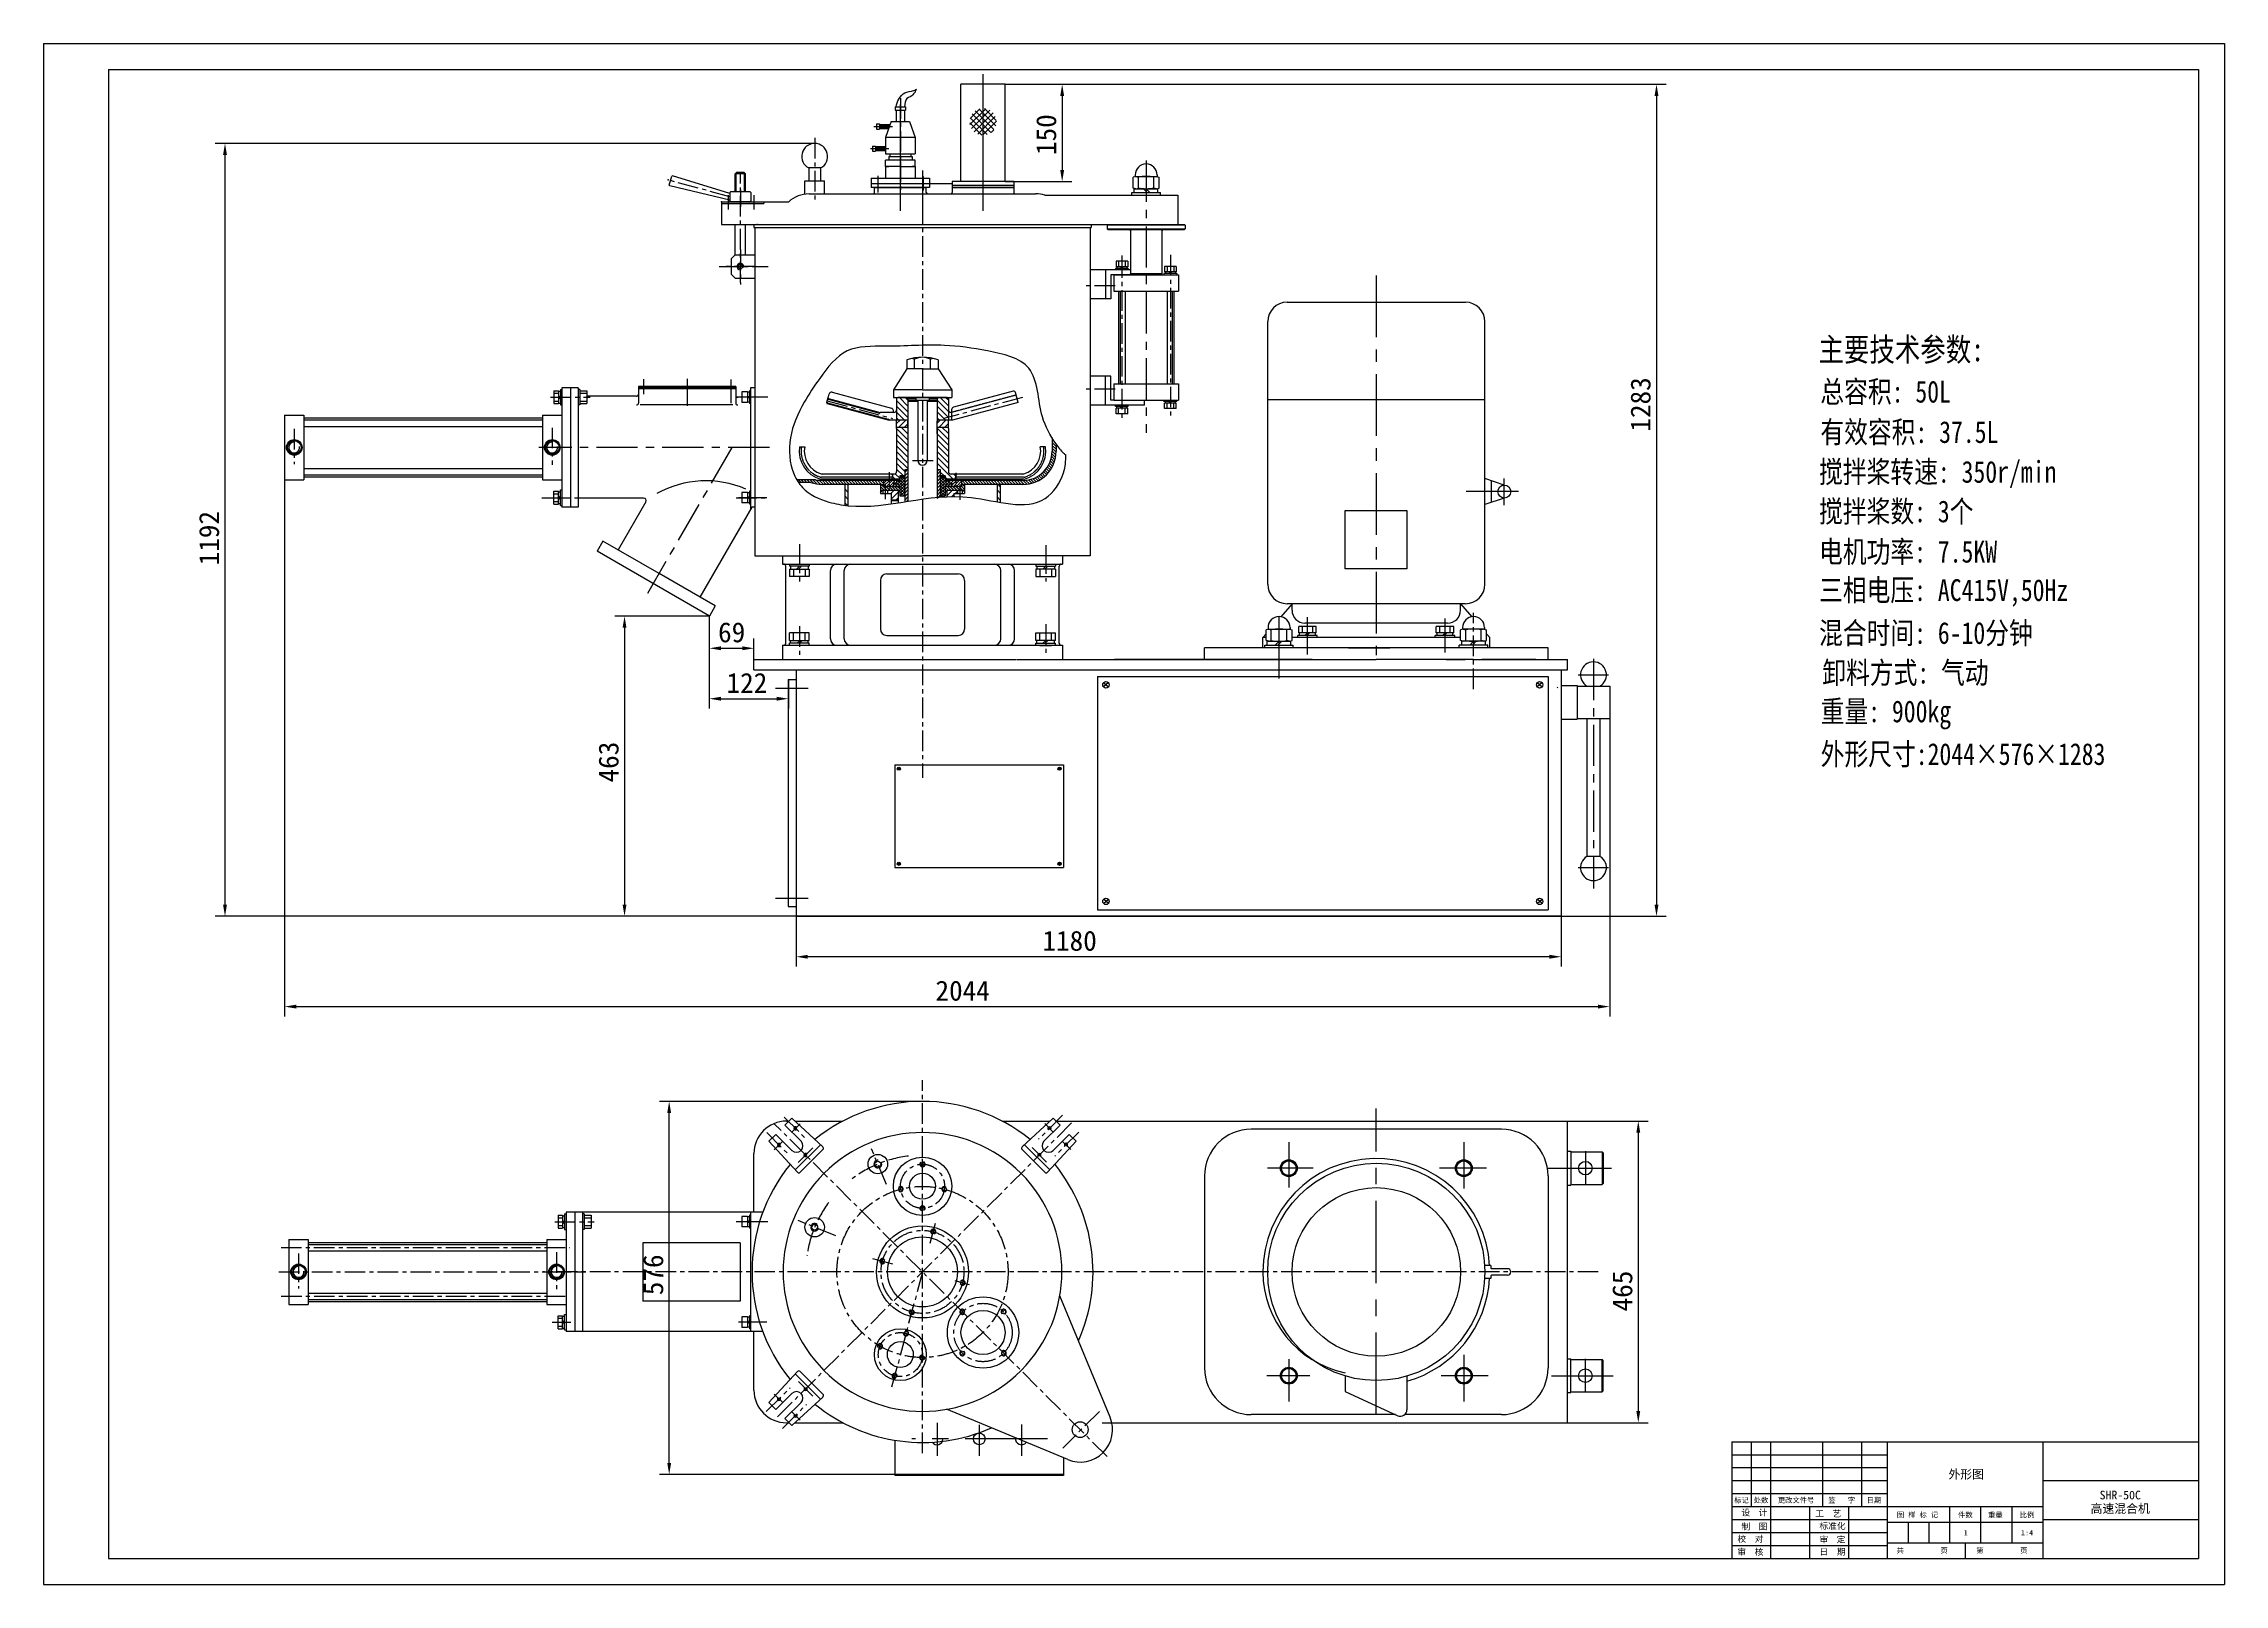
# Model space of a CAD drawing. Extents: x -2754 to 610, y -1664 to 712.
import ezdxf

# ---------------------------------------------------------------- set-up
doc = ezdxf.new("R2010")
doc.units = 0
doc.linetypes.add('CENTER', pattern=[50.8, 31.75, -6.35, 6.35, -6.35])
doc.linetypes.add('HIDDEN', pattern=[0.375, 0.25, -0.125])
doc.layers.get('0').update_dxf_attribs({"linetype": 'CONTINUOUS'})
doc.layers.get('DEFPOINTS').update_dxf_attribs({"linetype": 'CONTINUOUS'})
doc.layers.add('PART', color=3, linetype='CONTINUOUS')
doc.layers.add('SMPEN_THICK', color=7, linetype='CONTINUOUS')
doc.styles.get("Standard").update_dxf_attribs({"font": '', "height": 30.8})
doc.styles.get('Standard').set_extended_font_data('SimSun')
doc.dimstyles.get("Standard").update_dxf_attribs({"dimscale": 5, "dimtxt": 4.5, "dimasz": 5.5, "dimexe": 4.25, "dimexo": 0.625, "dimgap": 2.2, "dimtad": 1, "dimdec": 4, "dimlfac": -1, "dimdsep": 46, "dimlunit": 6, "dimtxsty": 'Standard', "dimcen": 2.5, "dimclrd": 2, "dimclre": 2, "dimclrt": 2, "dimadec": 0, "dimazin": 0, "dimtfac": 1, "dimtdec": 4, "dimtmove": 0, "dimatfit": 3, "dimfxl": 1, "dimtolj": 1, "dimtzin": 0, "dimarcsym": 0})
pattern_1 = [(45, (-1502.87752, 132.53739), (-0.088388348, 0.088388348), [])]

msp = doc.modelspace()

# ---------------------------------------------------------------- texts
at = {"color": 2, "linetype": 'ByBlock', "attachment_point": 5}
for s, insert, char_height in [('\\f仿宋_GB2312|b0|i0|c134|p49;外形图', (211.28056, -1495.27634), 13.376), ('\\f仿宋_GB2312|b0|i0|c134|p49;标记', (-135.43884, -1534.77874), 8.0256), ('\\f仿宋_GB2312|b0|i0|c134|p49;设  计 ', (-115.50662, -1554.06681), 9.63072), ('\\f仿宋_GB2312|b0|i0|c134|p49;处数', (-105.30248, -1534.77874), 8.0256), ('\\f仿宋_GB2312|b0|i0|c134|p49;更改文件号', (-51.24868, -1534.77874), 8.0256), ('\\f仿宋_GB2312|b0|i0|c134|p49;签   字', (19.23191, -1534.77874), 8.0256), ('\\f仿宋_GB2312|b0|i0|c134|p49;日期', (68.9829, -1534.77874), 8.0256), ('\\f仿宋_GB2312|b0|i0|c134|p49;高速混合机', (448.85959, -1548.1321), 13.376), ('{\\f仿宋_GB2312|b0|i0|c134|p49;SHR-50C}', (448.85959, -1526.50398), 13.376), ('\\f仿宋_GB2312|b0|i0|c134|p49;制  图 ', (-115.50662, -1575.60178), 9.63072), ('\\f仿宋_GB2312|b0|i0|c134|p49;工  艺', (-1.5601, -1555.45725), 9.63072), ('\\f仿宋_GB2312|b0|i0|c134|p49;标准化 ', (5.02052, -1574.7306), 9.63072), ('\\f仿宋_GB2312|b0|i0|c134|p49;图 样 标 记', (136.21056, -1557.37614), 8.0256), ('\\f仿宋_GB2312|b0|i0|c134|p49;件数', (209.92194, -1557.48247), 8.0256), ('\\f仿宋_GB2312|b0|i0|c134|p49;1', (210.50902, -1584.63901), 8.0256), ('\\f仿宋_GB2312|b0|i0|c134|p49;重量', (256.14609, -1557.48247), 8.0256), ('\\f仿宋_GB2312|b0|i0|c134|p49;比例', (305.06815, -1557.48247), 8.0256), ('\\f仿宋_GB2312|b0|i0|c134|p49;1:4', (305.06815, -1584.63901), 8.0256), ('\\f仿宋_GB2312|b0|i0|c134|p49;校  对', (-121.62184, -1594.60964), 9.63072), ('\\f仿宋_GB2312|b0|i0|c134|p49;审  核', (-121.62184, -1614.80721), 9.63072), ('\\f仿宋_GB2312|b0|i0|c134|p49;审  定 ', (5.02052, -1595.45233), 9.63072), ('\\f仿宋_GB2312|b0|i0|c134|p49;日  期 ', (5.02052, -1614.50519), 9.63072), ('\\f仿宋_GB2312|b0|i0|c134|p49;共         页', (143.27148, -1612.31296), 8.0256), ('\\f仿宋_GB2312|b0|i0|c134|p49;第         页', (266.33314, -1612.31296), 8.0256)]:
    msp.add_mtext(s, dxfattribs=dict(at, insert=insert, char_height=char_height))
at = {"layer": 'SMPEN_THICK', "width": 0.8}
for s, height, p in [('主要技术参数:', 36, (-16.73, 222.08957)), ('总容积: 50L', 33.6, (-13.73628, 158.31514)), ('有效容积: 37.5L', 33.6, (-13.73628, 96.06172)), ('搅拌桨转速: 350r/min', 33.6, (-15.74903, 34.6605)), ('搅拌桨数: 3个', 33.6, (-15.74903, -26.29672)), ('电机功率: 7.5KW', 33.6, (-15.74903, -88.46682)), ('三相电压: AC415V,50Hz', 33.6, (-15.74903, -147.70353)), ('混合时间: 6-10分钟', 33.6, (-15.74903, -213.79293)), ('卸料方式: 气动', 33.6, (-10.74258, -275.01573)), ('重量: 900kg', 33.6, (-13.2458, -334.71751)), ('外形尺寸:2044×576×1283', 33.6, (-13.2458, -400.5259))]:
    msp.add_text(s, height=height, dxfattribs=at).set_placement(p)

# ---------------------------------------------------------------- blocks, each defined once
blk = doc.blocks.new('*D7')
at = {"color": 2, "lineweight": -2, "transparency": 16777216}
for p, q in [((-1727.6, -170.9), (-1727.6, -313.4)), ((-1605.7, -268.9), (-1605.7, -313.4)), ((-1709.6, -298.4), (-1623.7, -298.4))]:
    blk.add_line(p, q, dxfattribs=at)
at = {"color": 2, "transparency": 16777216}
for points in [[(-1709.6, -295.4), (-1709.6, -301.4), (-1727.6, -298.4)], [(-1623.7, -295.4), (-1623.7, -301.4), (-1605.7, -298.4)]]:
    blk.add_solid(points, dxfattribs=at)
at = {"layer": 'DEFPOINTS', "color": 0, "transparency": 16777216}
for p in [(-1727.6, -170.9), (-1605.7, -268.9), (-1605.7, -298.4)]:
    blk.add_point(p, dxfattribs=at)
at = {"color": 2, "transparency": 16777216, "insert": (-1669.6, -274), "char_height": 30.8, "attachment_point": 5}
blk.add_mtext('\\A1;122', dxfattribs=at)
blk = doc.blocks.new('*D5')
at = {"color": 2, "lineweight": -2, "transparency": 16777216}
for p, q in [((-1727.6, -170.9), (-1873.4, -170.9)), ((-1858.4, -188.9), (-1858.4, -615.9)), ((-1593.7, -633.9), (-1873.4, -633.9))]:
    blk.add_line(p, q, dxfattribs=at)
at = {"color": 2, "transparency": 16777216}
for points in [[(-1861.4, -188.9), (-1855.4, -188.9), (-1858.4, -170.9)], [(-1861.4, -615.9), (-1855.4, -615.9), (-1858.4, -633.9)]]:
    blk.add_solid(points, dxfattribs=at)
at = {"layer": 'DEFPOINTS', "color": 0, "transparency": 16777216}
for p in [(-1727.6, -170.9), (-1858.4, -633.9), (-1593.7, -633.9)]:
    blk.add_point(p, dxfattribs=at)
at = {"color": 2, "transparency": 16777216, "insert": (-1882.8, -396.1), "char_height": 30.8, "attachment_point": 5, "rotation": 90}
blk.add_mtext('\\A1;463', dxfattribs=at)
blk = doc.blocks.new('*D4')
at = {"color": 2, "lineweight": -2, "transparency": 16777216}
for p, q in [((-2382.8, 39.1), (-2382.8, -788.2)), ((-338.7, -328.9), (-338.7, -788.2)), ((-2364.8, -773.2), (-356.7, -773.2))]:
    blk.add_line(p, q, dxfattribs=at)
at = {"color": 2, "transparency": 16777216}
for points in [[(-2364.8, -770.2), (-2364.8, -776.2), (-2382.8, -773.2)], [(-356.7, -770.2), (-356.7, -776.2), (-338.7, -773.2)]]:
    blk.add_solid(points, dxfattribs=at)
at = {"layer": 'DEFPOINTS', "color": 0, "transparency": 16777216}
for p in [(-2382.8, 39.1), (-338.7, -328.9), (-338.7, -773.2)]:
    blk.add_point(p, dxfattribs=at)
at = {"color": 2, "transparency": 16777216, "insert": (-1336.8, -748.8), "char_height": 30.8, "attachment_point": 5}
blk.add_mtext('\\A1;2044', dxfattribs=at)
blk = doc.blocks.new('*D3')
at = {"color": 2, "lineweight": -2, "transparency": 16777216}
for p, q in [((-1398.7, -919.3), (-1804.5, -919.3)), ((-1789.5, -1476.8), (-1789.5, -937.3)), ((-1441.2, -1494.8), (-1804.5, -1494.8))]:
    blk.add_line(p, q, dxfattribs=at)
at = {"color": 2, "transparency": 16777216}
for points in [[(-1792.5, -937.3), (-1786.5, -937.3), (-1789.5, -919.3)], [(-1792.5, -1476.8), (-1786.5, -1476.8), (-1789.5, -1494.8)]]:
    blk.add_solid(points, dxfattribs=at)
at = {"layer": 'DEFPOINTS', "color": 0, "transparency": 16777216}
for p in [(-1789.5, -919.3), (-1398.7, -919.3), (-1441.2, -1494.8)]:
    blk.add_point(p, dxfattribs=at)
at = {"color": 2, "transparency": 16777216, "insert": (-1813.9, -1186.8), "char_height": 30.8, "attachment_point": 5, "rotation": 90}
blk.add_mtext('\\A1;576', dxfattribs=at)
blk = doc.blocks.new('*D1')
at = {"color": 2, "lineweight": -2, "transparency": 16777216}
for p, q in [((-1565, 558), (-2489.7, 558)), ((-2474.7, 540), (-2474.7, -615.9)), ((-413.7, -633.9), (-2489.7, -633.9))]:
    blk.add_line(p, q, dxfattribs=at)
at = {"color": 2, "transparency": 16777216}
for points in [[(-2477.7, 540), (-2471.7, 540), (-2474.7, 558)], [(-2477.7, -615.9), (-2471.7, -615.9), (-2474.7, -633.9)]]:
    blk.add_solid(points, dxfattribs=at)
at = {"layer": 'DEFPOINTS', "color": 0, "transparency": 16777216}
for p in [(-1565, 558), (-2474.7, -633.9), (-413.7, -633.9)]:
    blk.add_point(p, dxfattribs=at)
at = {"color": 2, "transparency": 16777216, "insert": (-2499.1, -50.8), "char_height": 30.8, "attachment_point": 5, "rotation": 90}
blk.add_mtext('\\A1;1192', dxfattribs=at)
blk = doc.blocks.new('*D0')
at = {"color": 2, "lineweight": -2, "transparency": 16777216}
for p, q in [((-1593.7, -633.9), (-1593.7, -711.3)), ((-413.7, -633.9), (-413.7, -711.3)), ((-431.7, -696.3), (-1575.7, -696.3))]:
    blk.add_line(p, q, dxfattribs=at)
at = {"color": 2, "transparency": 16777216}
for points in [[(-1575.7, -693.3), (-1575.7, -699.3), (-1593.7, -696.3)], [(-431.7, -693.3), (-431.7, -699.3), (-413.7, -696.3)]]:
    blk.add_solid(points, dxfattribs=at)
at = {"layer": 'DEFPOINTS', "color": 0, "transparency": 16777216}
for p in [(-1593.7, -633.9), (-413.7, -633.9), (-1593.7, -696.3)]:
    blk.add_point(p, dxfattribs=at)
at = {"color": 2, "transparency": 16777216, "insert": (-1171.8, -671.9), "char_height": 30.8, "attachment_point": 5}
blk.add_mtext('\\A1;1180', dxfattribs=at)
blk = doc.blocks.new('*D2')
at = {"color": 2, "lineweight": -2, "transparency": 16777216}
for p, q in [((-403.7, -949.8), (-279.6, -949.8)), ((-294.6, -967.8), (-294.6, -1396.8)), ((-403.7, -1414.8), (-279.6, -1414.8))]:
    blk.add_line(p, q, dxfattribs=at)
at = {"color": 2, "transparency": 16777216}
for points in [[(-297.6, -967.8), (-291.6, -967.8), (-294.6, -949.8)], [(-297.6, -1396.8), (-291.6, -1396.8), (-294.6, -1414.8)]]:
    blk.add_solid(points, dxfattribs=at)
at = {"layer": 'DEFPOINTS', "color": 0, "transparency": 16777216}
for p in [(-403.7, -949.8), (-403.7, -1414.8), (-294.6, -1414.8)]:
    blk.add_point(p, dxfattribs=at)
at = {"color": 2, "transparency": 16777216, "insert": (-319, -1211.8), "char_height": 30.8, "attachment_point": 5, "rotation": 90}
blk.add_mtext('\\A1;465', dxfattribs=at)
blk = doc.blocks.new('*D6')
at = {"color": 2, "lineweight": -2, "transparency": 16777216}
for p, q in [((-1727.6, -170.9), (-1727.6, -235.6)), ((-1709.6, -220.6), (-1676.7, -220.6)), ((-1658.7, -253.9), (-1658.7, -205.6))]:
    blk.add_line(p, q, dxfattribs=at)
at = {"color": 2, "transparency": 16777216}
for points in [[(-1709.6, -217.6), (-1709.6, -223.6), (-1727.6, -220.6)], [(-1676.7, -217.6), (-1676.7, -223.6), (-1658.7, -220.6)]]:
    blk.add_solid(points, dxfattribs=at)
at = {"layer": 'DEFPOINTS', "color": 0, "transparency": 16777216}
for p in [(-1727.6, -170.9), (-1658.7, -220.6), (-1658.7, -253.9)]:
    blk.add_point(p, dxfattribs=at)
at = {"color": 2, "transparency": 16777216, "insert": (-1693.1, -196.2), "char_height": 30.8, "attachment_point": 5}
blk.add_mtext('\\A1;69', dxfattribs=at)
blk = doc.blocks.new('*D8')
at = {"color": 2, "lineweight": -2, "transparency": 16777216}
for p, q in [((-1271.4, 649.1), (-251.5, 649.1)), ((-266.5, 631.1), (-266.5, -615.9)), ((-413.7, -633.9), (-251.5, -633.9))]:
    blk.add_line(p, q, dxfattribs=at)
at = {"color": 2, "transparency": 16777216}
for points in [[(-269.5, 631.1), (-263.5, 631.1), (-266.5, 649.1)], [(-269.5, -615.9), (-263.5, -615.9), (-266.5, -633.9)]]:
    blk.add_solid(points, dxfattribs=at)
at = {"layer": 'DEFPOINTS', "color": 0, "transparency": 16777216}
for p in [(-1271.4, 649.1), (-413.7, -633.9), (-266.5, -633.9)]:
    blk.add_point(p, dxfattribs=at)
at = {"color": 2, "transparency": 16777216, "insert": (-290.9, 155.4), "char_height": 30.8, "attachment_point": 5, "rotation": 90}
blk.add_mtext('\\A1;1283', dxfattribs=at)
blk = doc.blocks.new('*D9')
at = {"color": 2, "lineweight": -2, "transparency": 16777216}
for p, q in [((-1271.4, 649.1), (-1168.3, 649.1)), ((-1183.3, 631.1), (-1183.3, 517.1)), ((-1271.4, 499.1), (-1168.3, 499.1))]:
    blk.add_line(p, q, dxfattribs=at)
at = {"color": 2, "transparency": 16777216}
for points in [[(-1186.3, 631.1), (-1180.3, 631.1), (-1183.3, 649.1)], [(-1186.3, 517.1), (-1180.3, 517.1), (-1183.3, 499.1)]]:
    blk.add_solid(points, dxfattribs=at)
at = {"layer": 'DEFPOINTS', "color": 0, "transparency": 16777216}
for p in [(-1271.4, 649.1), (-1271.4, 499.1), (-1183.3, 499.1)]:
    blk.add_point(p, dxfattribs=at)
at = {"color": 2, "transparency": 16777216, "insert": (-1207.7, 571.5), "char_height": 30.8, "attachment_point": 5, "rotation": 90}
blk.add_mtext('\\A1;150', dxfattribs=at)

# ---------------------------------------------------------------- dimensions: what is measured, and where the dimension line sits
for base, p1, p2, angle, picture, middle in [((-266.50896, -633.87997), (-1271.36809, 649.12003), (-413.73656, -633.87997), 90, '*D8', (-266.50896, 155.42215)), ((-1183.34308, 499.12003), (-1271.36809, 649.12003), (-1271.36809, 499.12003), 90, '*D9', (-1183.34308, 571.53072)), ((-1858.43129, -633.87997), (-1727.55202, -170.87997), (-1593.73656, -633.87997), 90, '*D5', (-1858.43129, -396.05164)), ((-1593.73656, -696.29717), (-413.73656, -633.87997), (-1593.73656, -633.87997), 180, '*D0', (-1171.75635, -696.29717)), ((-294.62567, -1414.84282), (-403.73656, -949.84282), (-403.73656, -1414.84282), 90, '*D2', (-294.62567, -1211.79365))]:
    dim = msp.add_linear_dim(base=base, p1=p1, p2=p2, angle=angle, dimstyle='Standard', override={"dimscale": 6, "dimtxt": 3, "dimasz": 3, "dimexe": 2.5, "dimexo": 0, "dimgap": 1.5, "dimlfac": 1, "dimlunit": 2, "dimcen": 0.09, "dimtp": 0.2, "dimtfac": 0.66667, "dimatfit": 2, "dimtvp": 5, "dimtzin": 8})
    dim.commit()
    dim.dimension.update_dxf_attribs({"geometry": picture, "text_midpoint": middle, "dimtype": 160})
for base, p1, p2, angle, text, picture, middle in [((-2474.65645, -633.87997), (-1565.03487, 557.9806), (-413.73656, -633.87997), 90, '1192', '*D1', (-2474.65645, -50.8375)), ((-338.73656, -773.22857), (-2382.84734, 39.12003), (-338.73656, -328.87997), 180, '2044', '*D4', (-1336.77203, -773.22857)), ((-1605.73656, -298.41878), (-1727.55202, -170.87997), (-1605.73656, -268.87997), 180, '122', '*D7', (-1669.59891, -298.41878)), ((-1658.73656, -220.64346), (-1727.55202, -170.87997), (-1658.73656, -253.87997), 180, '69', '*D6', (-1693.14429, -220.64346)), ((-1789.49481, -919.34282), (-1441.23656, -1494.84282), (-1398.73656, -919.34282), 90, '576', '*D3', (-1789.49481, -1186.84706))]:
    dim = msp.add_linear_dim(base=base, p1=p1, p2=p2, angle=angle, text=text, dimstyle='Standard', override={"dimscale": 6, "dimtxt": 3, "dimasz": 3, "dimexe": 2.5, "dimexo": 0, "dimgap": 1.5, "dimlfac": 1, "dimlunit": 2, "dimcen": 0.09, "dimtp": 0.2, "dimtfac": 0.66667, "dimatfit": 2, "dimtvp": 5, "dimtzin": 8})
    dim.commit()
    dim.dimension.update_dxf_attribs({"geometry": picture, "text_midpoint": middle, "dimtype": 160})

# ---------------------------------------------------------------- hatches: boundary and pattern name
h = msp.add_hatch()
h.set_pattern_fill('ANSI37', color=256, scale=2, style=0)
h.paths.add_polyline_path([(-1305.36809, 611.94573, 0.4142135624), (-1325.95566, 591.35816, 0.4142135624), (-1305.36809, 570.77059)])
h.paths.add_polyline_path([(-1305.36809, 611.94573), (-1305.36809, 570.77059, 0.4142135624), (-1284.78052, 591.35816, 0.4142135624)])
h = msp.add_hatch()
h.set_pattern_fill('ANSI31', color=256, scale=2, style=0)
h.set_pattern_definition([(135, (-2375.205, -42.51), (4.49013, 4.49013), [])])
h.paths.add_polyline_path([(-1358.73656, 131.12003), (-1376.23656, 131.12003), (-1376.23656, 160.42006), (-1376.23656, 164.12003), (-1374.23656, 166.12003), (-1358.73656, 166.12003)])
h.paths.add_polyline_path([(-1438.73656, 166.12003), (-1423.23656, 166.12003), (-1421.23656, 164.12003), (-1421.23656, 133.12003), (-1421.23656, 131.12003), (-1437.23656, 131.12003), (-1438.73656, 131.12003)])
h = msp.add_hatch()
h.set_pattern_fill('ANSI31', color=256, style=0)
h.set_pattern_definition([(135, (-2543.3295, 0), (2.245064, 2.245064), [])])
edge = h.paths.add_edge_path()
edge.add_line((-1243.73656, 38.12003), (-1338.73656, 38.12003))
edge.add_line((-1338.73656, 38.12003), (-1338.73656, 32.12003))
edge.add_line((-1338.73656, 32.12003), (-1333.73656, 32.12003))
edge.add_line((-1333.73656, 32.12003), (-1243.73656, 32.12003))
edge.add_arc((-1243.73656, 83.12003), 51, 270, 360)
edge.add_line((-1192.73656, 83.12003), (-1192.73656, 94.6037))
edge.add_spline(control_points=[(-1192.73656, 94.6037), (-1194.81335, 97.60174), (-1196.82147, 100.64058), (-1198.73656, 103.73472)], knot_values=[30.7556647413, 30.7556647413, 30.7556647413, 30.7556647413, 41.6704827929, 41.6704827929, 41.6704827929, 41.6704827929], degree=3, periodic=0)
edge.add_line((-1198.73656, 103.73472), (-1198.73656, 83.12003))
edge.add_arc((-1243.73656, 83.12003), 45, 270, 360, ccw=False)
edge = h.paths.add_edge_path()
edge.add_line((-1463.73656, 32.12003), (-1458.73656, 32.12003))
edge.add_line((-1458.73656, 32.12003), (-1458.73656, 38.12003))
edge.add_line((-1458.73656, 38.12003), (-1562.79402, 38.12003))
edge.add_arc((-1466.6511, 129.68244), 132.76723, 223.00907744, 223.60210906, ccw=False)
edge.add_line((-1563.73656, 39.12003), (-1592.59327, 39.12003))
edge.add_spline(control_points=[(-1592.59327, 39.12003), (-1591.79582, 37.75675), (-1590.95448, 36.42156), (-1590.069, 35.12003)], knot_values=[670.1603292978, 670.1603292978, 670.1603292978, 670.1603292978, 674.8619275549, 674.8619275549, 674.8619275549, 674.8619275549], degree=3, periodic=0)
edge.add_line((-1590.069, 35.12003), (-1570.97024, 35.12003))
edge.add_arc((-1553.73656, 83.12003), 51, 250.2500772, 270)
edge.add_line((-1553.73656, 32.12003), (-1463.73656, 32.12003))
h = msp.add_hatch()
h.set_pattern_fill('ANSI31', color=256, scale=2, style=0)
h.set_pattern_definition([(135, (-2543.3295, 1.8), (4.490128, 4.490128), [])])
edge = h.paths.add_edge_path()
edge.add_line((-1376.23656, 118.12003), (-1376.23656, 120.12003))
edge.add_line((-1376.23656, 120.12003), (-1360.73656, 120.12003))
edge.add_line((-1360.73656, 120.12003), (-1360.23656, 120.12003))
edge.add_line((-1360.23656, 120.12003), (-1358.73656, 120.12003))
edge.add_line((-1358.73656, 120.12003), (-1358.73656, 118.12003))
edge.add_line((-1358.73656, 118.12003), (-1358.73656, 52.12003))
edge.add_arc((-1354.73656, 52.12003), 4, 540, 630)
edge.add_line((-1354.73656, 48.12003), (-1347.23656, 48.12003))
edge.add_line((-1347.23656, 48.12003), (-1347.23656, 46.61046))
edge.add_spline(control_points=[(-1347.23656, 46.61046), (-1347.59359, 46.00312), (-1348.05454, 44.89727), (-1347.80877, 44.32951), (-1347.9656, 43.48075), (-1348.04491, 43.12003)], knot_values=[8.6626042389, 8.6626042389, 8.6626042389, 8.6626042389, 11.1485272273, 13.6338708131, 15.0850026236, 15.0850026236, 15.0850026236, 15.0850026236], degree=3, periodic=0)
edge.add_spline(control_points=[(-1348.04491, 43.12003), (-1348.22718, 42.29098), (-1348.52298, 41.20921), (-1348.68598, 40.12003)], knot_values=[15.0850026236, 15.0850026236, 15.0850026236, 15.0850026236, 18.4201151815, 18.4201151815, 18.4201151815, 18.4201151815], degree=3, periodic=0)
edge.add_line((-1348.68598, 40.12003), (-1363.73656, 40.12003))
edge.add_line((-1363.73656, 40.12003), (-1363.73656, 45.12003))
edge.add_line((-1363.73656, 45.12003), (-1371.23656, 45.12003))
edge.add_line((-1371.23656, 45.12003), (-1371.23656, 50.12003))
edge.add_line((-1371.23656, 50.12003), (-1371.23656, 56.92002))
edge.add_line((-1371.23656, 56.92002), (-1376.23656, 56.92002))
edge.add_line((-1376.23656, 56.92002), (-1376.23656, 118.12003))
h.paths.add_polyline_path([(-1438.73656, 118.12003), (-1438.73656, 120.12003), (-1421.23656, 120.12003), (-1421.23656, 56.92002), (-1426.23656, 56.92002), (-1426.23656, 55.1184), (-1438.73656, 62.68972)])
edge = h.paths.add_edge_path()
edge.add_line((-1438.73656, 62.68972), (-1426.23656, 55.1184))
edge.add_line((-1426.23656, 55.1184), (-1426.23656, 45.12003))
edge.add_line((-1426.23656, 45.12003), (-1433.73656, 45.12003))
edge.add_line((-1433.73656, 45.12003), (-1433.73656, 40.12003))
edge.add_line((-1433.73656, 40.12003), (-1446.45634, 40.12003))
edge.add_spline(control_points=[(-1446.45634, 40.12003), (-1446.29902, 41.11915), (-1445.93461, 42.17217), (-1445.59492, 43.12003)], knot_values=[12.5549611623, 12.5549611623, 12.5549611623, 12.5549611623, 15.734127239, 15.734127239, 15.734127239, 15.734127239], degree=3, periodic=0)
edge.add_spline(control_points=[(-1445.59492, 43.12003), (-1445.24322, 44.10139), (-1444.42127, 46.29677), (-1445.41183, 46.64448), (-1446.31315, 48.12003)], knot_values=[4.2359463274, 4.2359463274, 4.2359463274, 4.2359463274, 7.5275015079, 12.5549611623, 12.5549611623, 12.5549611623, 12.5549611623], degree=3, periodic=0)
edge.add_line((-1446.31315, 48.12003), (-1442.73656, 48.12003))
edge.add_arc((-1442.73656, 52.12003), 4, 270, 360)
edge.add_line((-1438.73656, 52.12003), (-1438.73656, 62.68972))
h = msp.add_hatch()
h.set_pattern_fill('ANSI31', color=256, angle=90, style=0)
h.set_pattern_definition([(45, (-2375.2047, -119.4835), (2.245064, -2.245064), [])])
h.paths.add_polyline_path([(-1358.73656, 38.12003), (-1338.73656, 38.12003), (-1338.73656, 29.12003), (-1353.73656, 29.12003), (-1353.73656, 34.12003), (-1358.73656, 34.12003)])
h.paths.add_polyline_path([(-1458.73656, 38.12003), (-1438.73656, 38.12003), (-1438.73656, 34.12003), (-1443.73656, 34.12003), (-1443.73656, 29.12003), (-1458.73656, 29.12003)])
h = msp.add_hatch()
h.set_pattern_fill('ANSI37', color=256, angle=90, style=0)
h.set_pattern_definition([(45, (-2375.2047, -119.4835), (2.245064, -2.245064), []), (315, (-2375.2047, -119.4835), (-2.245064, -2.245064), [])])
h.paths.add_polyline_path([(-1371.23656, 43.32003), (-1363.73656, 43.32003), (-1363.73656, 38.12003), (-1358.73656, 38.12003), (-1358.73656, 34.12003), (-1353.73656, 34.12003), (-1353.73656, 29.12003), (-1363.73656, 29.12003), (-1363.73656, 14.32003), (-1370.73656, 14.32003), (-1370.73656, 31.12003), (-1371.23656, 31.12003)])
h.paths.add_polyline_path([(-1433.73656, 38.12003), (-1433.73656, 43.32003), (-1426.23656, 43.32003), (-1426.23656, 31.12003), (-1426.73656, 31.12003), (-1426.73656, 14.32003), (-1433.73656, 14.32003), (-1433.73656, 29.12003), (-1443.73656, 29.12003), (-1443.73656, 34.12003), (-1438.73656, 34.12003), (-1438.73656, 38.12003)])
h = msp.add_hatch()
h.set_pattern_fill('ANSI31', color=256, style=0)
h.set_pattern_definition([(135, (-2375.2047, -119.4835), (2.245064, 2.245064), [])])
h.paths.add_polyline_path([(-1363.73656, 29.12003), (-1338.73656, 29.12003), (-1338.73656, 32.12003), (-1333.73656, 32.12003), (-1333.73656, 23.12003), (-1361.23656, 23.12003), (-1361.23656, 21.12003), (-1363.73656, 21.12003)])
h.paths.add_polyline_path([(-1463.73656, 32.12003), (-1458.73656, 32.12003), (-1458.73656, 29.12003), (-1433.73656, 29.12003), (-1433.73656, 21.12003), (-1436.23656, 21.12003), (-1436.23656, 23.12003), (-1463.73656, 23.12003)])
at = {"layer": 'SMPEN_THICK'}
h = msp.add_hatch(dxfattribs=at)
h.set_pattern_fill('ANSI31', color=256, style=0)
h.set_pattern_definition(pattern_1)
h.paths.add_polyline_path([(-1079.54687, 425.12003), (-1077.73656, 425.12003), (-1077.73656, 423.37193)])
h = msp.add_hatch(dxfattribs=at)
h.set_pattern_fill('ANSI31', color=256, style=0)
h.set_pattern_definition(pattern_1)
h.paths.add_polyline_path([(-1029.73656, 425.12003), (-1027.93877, 425.12003), (-1029.73656, 423.38403)])
h = msp.add_hatch(dxfattribs=at)
h.set_pattern_fill('ANSI31', color=256, scale=50, angle=90, style=0)
h.set_pattern_definition([(45, (-1901.6583, -549.2175), (4.419417, -4.419417), [])])
h.paths.add_polyline_path([(-1374.73656, 120.12003), (-1376.23656, 121.62003), (-1376.23656, 129.62003), (-1374.73656, 131.12003), (-1360.23656, 131.12003), (-1358.73656, 129.62003), (-1358.73656, 121.62003), (-1360.23656, 120.12003)])
h.paths.add_polyline_path([(-1438.73656, 129.62003), (-1437.23656, 131.12003), (-1422.73656, 131.12003), (-1421.23656, 129.62003), (-1421.23656, 121.62003), (-1422.73656, 120.12003), (-1437.23656, 120.12003), (-1438.73656, 121.62003)])

# ---------------------------------------------------------------- linework, layer by layer
at = {"color": 6}
for p, q in [((-2754.49064, 711.83857), (609.50936, 711.83857)), ((-2754.49064, 711.83857), (-2754.49064, -1664.16143)), ((609.50936, 711.83857), (609.50936, -1664.16143)), ((-2754.49064, -1664.16143), (609.50936, -1664.16143))]:
    msp.add_line(p, q, dxfattribs=at)
at = {"color": 4}
for p, q in [((-2654.49064, 671.83857), (-2654.49064, -1624.16143)), ((-2654.49064, 671.83857), (569.50936, 671.83857)), ((-1339.36809, 499.12003), (-1339.36809, 649.12003)), ((-1271.36809, 649.12003), (-1339.36809, 649.12003)), ((-1271.36809, 499.12003), (-1271.36809, 649.12003)), ((569.50936, 671.83857), (569.50936, -1624.16143)), ((-1789.38368, 493.82382), (-1785.62072, 507.309)), ((-1784.39585, 507.97913), (-1785.62072, 507.309)), ((-1695.73656, 480.80149), (-1784.39585, 507.97913)), ((-1687.73656, 511.12003), (-1685.73656, 513.12003)), ((-1687.73656, 483.12003), (-1687.73656, 511.12003)), ((-1671.73656, 511.12003), (-1687.73656, 511.12003)), ((-1673.73656, 513.12003), (-1685.73656, 513.12003)), ((-1671.73656, 511.12003), (-1673.73656, 513.12003)), ((-1671.73656, 483.12003), (-1671.73656, 511.12003)), ((-1556.03487, 520.12003), (-1574.03487, 520.12003)), ((-1574.03487, 520.12003), (-1574.03487, 500.12003)), ((-1556.03487, 520.12003), (-1556.03487, 500.12003)), ((-1788.67979, 492.6284), (-1789.38368, 493.82382)), ((-1695.73656, 470.43857), (-1788.67979, 492.6284)), ((-1694.73656, 483.12003), (-1695.73656, 482.12003)), ((-1695.73656, 482.12003), (-1695.73656, 469.12003)), ((-1664.73656, 483.12003), (-1694.73656, 483.12003)), ((-1663.73656, 482.12003), (-1664.73656, 483.12003)), ((-1663.73656, 482.12003), (-1663.73656, 469.12003)), ((-1580.03487, 500.12003), (-1550.03487, 500.12003)), ((-1580.03487, 479.69611), (-1580.03487, 500.12003)), ((-1573.73656, 480.12003), (-1242.4212, 480.12003)), ((-1550.03487, 480.12003), (-1550.03487, 500.12003)), ((-1472.90067, 490.12003), (-1427.90067, 490.12003)), ((-1472.90067, 482.12003), (-1472.90067, 490.12003)), ((-1459.73656, 496.12003), (-1352.86809, 496.12003)), ((-1459.73656, 490.12003), (-1392.90067, 490.12003)), ((-1392.90067, 490.12003), (-1459.73656, 490.12003)), ((-1427.90067, 490.12003), (-1392.90067, 490.12003)), ((-1392.90067, 482.12003), (-1392.90067, 490.12003)), ((-1257.86809, 499.12003), (-1352.86809, 499.12003)), ((-1352.86809, 499.12003), (-1352.86809, 493.12003)), ((-1257.86809, 493.12003), (-1352.86809, 493.12003)), ((-1352.86809, 493.12003), (-1352.86809, 482.12003)), ((-1257.86809, 490.12003), (-1352.86809, 490.12003)), ((-1352.86809, 490.12003), (-1257.86809, 490.12003)), ((-1336.73656, 480.12003), (-1334.23656, 480.12003)), ((-1257.86809, 499.12003), (-1257.86809, 493.12003)), ((-1257.86809, 493.12003), (-1257.86809, 482.12003)), ((-1242.4212, 480.12003), (-1223.73656, 480.12003)), ((-1210.1719, 478.12003), (-1004.73656, 478.12003)), ((-1004.73656, 478.12003), (-1004.73656, 433.12003)), ((-1708.73656, 468.12003), (-1605.10533, 468.12003)), ((-1708.73656, 468.12003), (-1708.73656, 433.12003)), ((-1708.73656, 468.12003), (-1643.73656, 468.12003)), ((-1708.73656, 468.12003), (-1708.73656, 465.12003)), ((-1708.73656, 465.12003), (-1643.73656, 465.12003)), ((-1694.73656, 468.12003), (-1695.73656, 469.12003)), ((-1664.73656, 468.12003), (-1694.73656, 468.12003)), ((-1671.73656, 468.12003), (-1687.73656, 468.12003)), ((-1663.73656, 469.12003), (-1664.73656, 468.12003)), ((-1643.73656, 468.12003), (-1643.73656, 465.12003)), ((-1708.73656, 433.12003), (-1687.73656, 433.12003)), ((-1687.73656, 433.12003), (-1297.9212, 433.12003)), ((-1687.73656, 401.76805), (-1687.73656, 433.12003)), ((-1671.73656, 401.76805), (-1671.73656, 433.12003)), ((-1297.9212, 433.12003), (-1004.73656, 433.12003)), ((-1112.73656, 433.12003), (-1113.73656, 432.12003)), ((-993.73656, 432.12003), (-1113.73656, 432.12003)), ((-1113.73656, 432.12003), (-1113.73656, 426.12003)), ((-1113.73656, 426.12003), (-993.73656, 426.12003)), ((-1112.73656, 425.12003), (-1113.73656, 426.12003)), ((-1112.73656, 433.12003), (-1053.73656, 433.12003)), ((-1112.73656, 425.12003), (-994.73656, 425.12003)), ((-1077.73656, 425.12003), (-1077.73656, 356.62003)), ((-1053.73656, 433.12003), (-994.73656, 433.12003)), ((-1029.73656, 425.12003), (-1029.73656, 356.62003)), ((-994.73656, 433.12003), (-993.73656, 432.12003)), ((-994.73656, 425.12003), (-993.73656, 426.12003)), ((-993.73656, 432.12003), (-993.73656, 426.12003)), ((-1687.73656, 386.12003), (-1687.73656, 401.76805)), ((-1671.73656, 386.12003), (-1671.73656, 401.76805)), ((-1082.23656, 376.12003), (-1100.23656, 376.12003)), ((-1100.23656, 376.12003), (-1100.23656, 367.72003)), ((-1096.23656, 376.12003), (-1096.23656, 367.72003)), ((-1086.23656, 376.12003), (-1086.23656, 367.72003)), ((-1082.23656, 376.12003), (-1082.23656, 367.72003)), ((-1077.73656, 363.12003), (-1140.23656, 363.12003)), ((-1116.23656, 363.12003), (-1116.23656, 318.12003)), ((-1068.73656, 355.12003), (-1108.23656, 355.12003)), ((-1108.23656, 355.12003), (-1108.23656, 318.12003)), ((-1103.73656, 355.12003), (-1003.73656, 355.12003)), ((-1103.73656, 355.12003), (-1103.73656, 330.12003)), ((-1081.23656, 365.12003), (-1101.23656, 365.12003)), ((-1101.23656, 365.12003), (-1101.23656, 363.12003)), ((-1082.23656, 367.72003), (-1100.23656, 367.72003)), ((-1098.93656, 367.72003), (-1098.93656, 365.12003)), ((-1091.23656, 367.72003), (-1093.8363, 365.12003)), ((-1089.39817, 367.72003), (-1091.99791, 365.12003)), ((-1083.53656, 367.72003), (-1083.53656, 365.12003)), ((-1081.23656, 365.12003), (-1081.23656, 363.12003)), ((-1029.73656, 356.62003), (-1077.73656, 356.62003)), ((-1076.23656, 355.12003), (-1077.73656, 356.62003)), ((-1031.23656, 355.12003), (-1029.73656, 356.62003)), ((-1006.23656, 357.12003), (-1026.23656, 357.12003)), ((-1026.23656, 357.12003), (-1026.23656, 355.12003)), ((-1007.23656, 368.12003), (-1025.23656, 368.12003)), ((-1025.23656, 368.12003), (-1025.23656, 359.72003)), ((-1007.23656, 359.72003), (-1025.23656, 359.72003)), ((-1023.93656, 359.72003), (-1023.93656, 357.12003)), ((-1021.23656, 368.12003), (-1021.23656, 359.72003)), ((-1016.23656, 359.72003), (-1018.8363, 357.12003)), ((-1014.39817, 359.72003), (-1016.99791, 357.12003)), ((-1011.23656, 368.12003), (-1011.23656, 359.72003)), ((-1008.53656, 359.72003), (-1008.53656, 357.12003)), ((-1007.23656, 368.12003), (-1007.23656, 359.72003)), ((-1006.23656, 357.12003), (-1006.23656, 355.12003)), ((-1003.73656, 355.12003), (-1003.73656, 330.12003)), ((-1108.23656, 318.12003), (-1140.23656, 318.12003)), ((-1103.73656, 330.12003), (-1003.73656, 330.12003)), ((-1096.23656, 330.12003), (-1096.23656, 187.12003)), ((-1093.73656, 330.12003), (-1093.73656, 187.12003)), ((-1086.23656, 330.12003), (-1086.23656, 187.12003)), ((-1021.23656, 330.12003), (-1021.23656, 187.12003)), ((-1013.73656, 330.12003), (-1013.73656, 187.12003)), ((-1011.23656, 330.12003), (-1011.23656, 187.12003)), ((-1108.23656, 199.12003), (-1140.23656, 199.12003)), ((-1116.23656, 154.12003), (-1116.23656, 199.12003)), ((-1108.23656, 162.12003), (-1108.23656, 199.12003)), ((-1103.73656, 187.12003), (-1003.73656, 187.12003)), ((-1103.73656, 187.12003), (-1103.73656, 162.12003)), ((-1003.73656, 187.12003), (-1003.73656, 162.12003)), ((-1056.23656, 154.12003), (-1140.23656, 154.12003)), ((-1103.73656, 162.12003), (-1108.23656, 162.12003)), ((-1103.73656, 162.12003), (-1003.73656, 162.12003)), ((-1101.23656, 152.12003), (-1101.23656, 154.12003)), ((-1081.23656, 152.12003), (-1101.23656, 152.12003)), ((-1082.23656, 149.52003), (-1100.23656, 149.52003)), ((-1100.23656, 141.12003), (-1100.23656, 149.52003)), ((-1082.23656, 141.12003), (-1100.23656, 141.12003)), ((-1098.93656, 149.52003), (-1098.93656, 152.12003)), ((-1096.23656, 141.12003), (-1096.23656, 149.52003)), ((-1091.23656, 149.52003), (-1093.8363, 152.12003)), ((-1089.39817, 149.52003), (-1091.99791, 152.12003)), ((-1086.23656, 141.12003), (-1086.23656, 149.52003)), ((-1083.53656, 149.52003), (-1083.53656, 152.12003)), ((-1082.23656, 141.12003), (-1082.23656, 149.52003)), ((-1081.23656, 152.12003), (-1081.23656, 154.12003)), ((-1056.23656, 154.12003), (-1056.23656, 162.12003)), ((-1026.23656, 160.12003), (-1026.23656, 162.12003)), ((-1006.23656, 160.12003), (-1026.23656, 160.12003)), ((-1007.23656, 157.52003), (-1025.23656, 157.52003)), ((-1025.23656, 149.12003), (-1025.23656, 157.52003)), ((-1007.23656, 149.12003), (-1025.23656, 149.12003)), ((-1023.93656, 157.52003), (-1023.93656, 160.12003)), ((-1021.23656, 149.12003), (-1021.23656, 157.52003)), ((-1016.23656, 157.52003), (-1018.8363, 160.12003)), ((-1014.39817, 157.52003), (-1016.99791, 160.12003)), ((-1011.23656, 149.12003), (-1011.23656, 157.52003)), ((-1008.53656, 157.52003), (-1008.53656, 160.12003)), ((-1007.23656, 149.12003), (-1007.23656, 157.52003)), ((-1006.23656, 160.12003), (-1006.23656, 162.12003)), ((-1614.73656, -77.87997), (-1614.73656, -90.87997)), ((-1614.73656, -90.87997), (-1612.6181, -90.87997)), ((-1612.6181, -90.87997), (-1398.73656, -90.87997)), ((-1609.6181, -212.87997), (-1609.6181, -93.87997)), ((-1603.73656, -90.87997), (-1603.73656, -93.87997)), ((-1573.73656, -93.87997), (-1603.73656, -93.87997)), ((-1603.73656, -98.37997), (-1603.73656, -109.87997)), ((-1603.73656, -98.37997), (-1573.73656, -98.37997)), ((-1602.33656, -93.87997), (-1602.33656, -98.37997)), ((-1597.73656, -98.37997), (-1597.73656, -109.87997)), ((-1588.73656, -93.87997), (-1593.22123, -98.37997)), ((-1585.55999, -93.87997), (-1590.04466, -98.37997)), ((-1579.73656, -98.37997), (-1579.73656, -109.87997)), ((-1575.13656, -93.87997), (-1575.13656, -98.37997)), ((-1573.73656, -90.87997), (-1573.73656, -93.87997)), ((-1573.73656, -98.37997), (-1573.73656, -109.87997)), ((-1540.86502, -205.87997), (-1540.86502, -100.87997)), ((-1519.65182, -205.87997), (-1519.65182, -100.87997)), ((-1398.73656, -90.87997), (-1208.73656, -90.87997)), ((-1277.8213, -205.87997), (-1277.8213, -100.87997)), ((-1256.60809, -205.87997), (-1256.60809, -100.87997)), ((-1223.73656, -90.87997), (-1223.73656, -93.87997)), ((-1223.73656, -93.87997), (-1193.73656, -93.87997)), ((-1223.73656, -98.37997), (-1223.73656, -109.87997)), ((-1193.73656, -98.37997), (-1223.73656, -98.37997)), ((-1222.33656, -93.87997), (-1222.33656, -98.37997)), ((-1217.73656, -98.37997), (-1217.73656, -109.87997)), ((-1208.73656, -93.87997), (-1213.22123, -98.37997)), ((-1205.55999, -93.87997), (-1210.04466, -98.37997)), ((-1208.73656, -90.87997), (-1184.85502, -90.87997)), ((-1199.73656, -98.37997), (-1199.73656, -109.87997)), ((-1195.13656, -93.87997), (-1195.13656, -98.37997)), ((-1193.73656, -90.87997), (-1193.73656, -93.87997)), ((-1193.73656, -98.37997), (-1193.73656, -109.87997)), ((-1187.85502, -212.87997), (-1187.85502, -93.87997)), ((-1184.85502, -90.87997), (-1182.73656, -90.87997)), ((-1182.73656, -77.87997), (-1182.73656, -90.87997)), ((-1573.73656, -109.87997), (-1603.73656, -109.87997)), ((-1463.73656, -115.87997), (-1463.73656, -190.87997)), ((-1453.73656, -105.87997), (-1343.73656, -105.87997)), ((-1333.73656, -115.87997), (-1333.73656, -190.87997)), ((-1223.73656, -109.87997), (-1193.73656, -109.87997)), ((-1603.73656, -208.37997), (-1603.73656, -196.87997)), ((-1573.73656, -196.87997), (-1603.73656, -196.87997)), ((-1597.73656, -208.37997), (-1597.73656, -196.87997)), ((-1579.73656, -208.37997), (-1579.73656, -196.87997)), ((-1573.73656, -208.37997), (-1573.73656, -196.87997)), ((-1453.73656, -200.87997), (-1343.73656, -200.87997)), ((-1223.73656, -196.87997), (-1193.73656, -196.87997)), ((-1223.73656, -208.37997), (-1223.73656, -196.87997)), ((-1217.73656, -208.37997), (-1217.73656, -196.87997)), ((-1199.73656, -208.37997), (-1199.73656, -196.87997)), ((-1193.73656, -208.37997), (-1193.73656, -196.87997)), ((-1614.73656, -215.87997), (-1614.73656, -237.87997)), ((-1614.73656, -215.87997), (-1612.6181, -215.87997)), ((-1612.6181, -215.87997), (-1530.86502, -215.87997)), ((-1603.73656, -208.37997), (-1573.73656, -208.37997)), ((-1573.73656, -212.87997), (-1603.73656, -212.87997)), ((-1603.73656, -215.87997), (-1603.73656, -212.87997)), ((-1602.33656, -212.87997), (-1602.33656, -208.37997)), ((-1579.73656, -216.37997), (-1597.73656, -216.37997)), ((-1591.91312, -212.87997), (-1587.42845, -208.37997)), ((-1588.73656, -212.87997), (-1584.25189, -208.37997)), ((-1575.13656, -212.87997), (-1575.13656, -208.37997)), ((-1573.73656, -215.87997), (-1573.73656, -212.87997)), ((-1530.86502, -215.87997), (-1398.73656, -215.87997)), ((-1398.73656, -215.87997), (-1227.73656, -215.87997)), ((-1256.84094, -215.87997), (-1184.85502, -215.87997)), ((-1193.73656, -208.37997), (-1223.73656, -208.37997)), ((-1223.73656, -212.87997), (-1193.73656, -212.87997)), ((-1223.73656, -215.87997), (-1223.73656, -212.87997)), ((-1222.33656, -212.87997), (-1222.33656, -208.37997)), ((-1217.73656, -216.37997), (-1199.73656, -216.37997)), ((-1213.22123, -212.87997), (-1208.73656, -208.37997)), ((-1210.04466, -212.87997), (-1205.55999, -208.37997)), ((-1195.13656, -212.87997), (-1195.13656, -208.37997)), ((-1193.73656, -215.87997), (-1193.73656, -212.87997)), ((-1184.85502, -215.87997), (-1182.73656, -215.87997)), ((-1182.73656, -215.87997), (-1182.73656, -237.87997)), ((-1658.73656, -237.87997), (-1588.73656, -237.87997)), ((-1607.73656, -253.87997), (-1592.73656, -253.87997)), ((-1605.73656, -268.87997), (-1605.73656, -618.87997)), ((-1593.73656, -253.87997), (-1593.73656, -633.87997)), ((-1583.73656, -253.87997), (-1531.73656, -253.87997)), ((-1579.73656, -237.87997), (-1533.73656, -237.87997)), ((-1398.73656, -253.87997), (-1208.73656, -253.87997)), ((-1312.89523, -237.87997), (-1271.73656, -237.87997)), ((-1253.73656, -237.87997), (-1236.73656, -237.87997)), ((-1199.73656, -253.87997), (-797.73656, -253.87997)), ((-1128.73656, -263.87997), (-1128.73656, -623.87997)), ((-1128.73656, -263.87997), (-433.73656, -263.87997)), ((-653.73656, -253.87997), (-403.73656, -253.87997)), ((-433.73656, -263.87997), (-433.73656, -593.87997)), ((-413.73656, -253.87997), (-413.73656, -633.87997)), ((-1119.4649, -273.57518), (-1111.88507, -280.0684)), ((-1112.06979, -273.34777), (-1119.45817, -280.21907)), ((-450.4649, -273.57518), (-442.88507, -280.0684)), ((-443.06979, -273.34777), (-450.45817, -280.21907)), ((-413.73656, -277.87997), (-388.73656, -277.87997)), ((-388.73656, -277.87997), (-388.73656, -329.87997)), ((-388.73656, -278.87997), (-338.73656, -278.87997)), ((-338.73656, -278.87997), (-338.73656, -328.87997)), ((-413.73656, -329.87997), (-388.73656, -329.87997)), ((-388.73656, -328.87997), (-338.73656, -328.87997)), ((-373.73656, -328.87997), (-373.73656, -541.55946)), ((-353.73656, -328.87997), (-353.73656, -541.55946)), ((-1441.23656, -400.26936), (-1441.23656, -558.87997)), ((-1181.23656, -400.26936), (-1181.23656, -558.87997)), ((-1433.50967, -404.46891), (-1437.04173, -407.99892)), ((-1436.92212, -404.42305), (-1433.38926, -407.95385)), ((-1185.55099, -404.42305), (-1189.08385, -407.95385)), ((-1188.96345, -404.46891), (-1185.43139, -407.99892)), ((-1433.50967, -554.68042), (-1437.04173, -551.15042)), ((-1436.92212, -554.72629), (-1433.38926, -551.19548)), ((-1185.55099, -554.72629), (-1189.08385, -551.19548)), ((-1188.96345, -554.68042), (-1185.43139, -551.15042)), ((-353.73656, -541.55946), (-373.73656, -541.55946)), ((-433.73656, -593.87997), (-433.73656, -623.87997)), ((-1605.73656, -618.87997), (-1593.73656, -618.87997)), ((-1593.73656, -633.87997), (-413.73656, -633.87997)), ((-1128.73656, -623.87997), (-433.73656, -623.87997)), ((-1119.4649, -614.18476), (-1111.88507, -607.69154)), ((-1112.06979, -614.41217), (-1119.45817, -607.54087)), ((-450.4649, -614.18476), (-442.88507, -607.69154)), ((-443.06979, -614.41217), (-450.45817, -607.54087)), ((-1625.01073, -970.21078), (-1635.61733, -980.81738)), ((-1625.01073, -970.21078), (-1600.26199, -994.95952)), ((-1600.26199, -945.46204), (-1610.86859, -956.06865)), ((-1610.86859, -956.06865), (-1586.11985, -980.81738)), ((-1552.44947, -989.39412), (-1600.26199, -945.46204)), ((-1245.02364, -989.39412), (-1197.21112, -945.46204)), ((-1186.60452, -956.06865), (-1211.35326, -980.81738)), ((-1186.60452, -956.06865), (-1197.21112, -945.46204)), ((-1172.46239, -970.21078), (-1197.21112, -994.95952)), ((-1161.85579, -980.81738), (-1172.46239, -970.21078)), ((-1591.68525, -1028.6299), (-1635.61733, -980.81738)), ((-1556.04111, -986.09398), (-1594.98539, -1025.03826)), ((-1552.35794, -993.72451), (-1587.35486, -1028.72144)), ((-1210.11825, -1028.72144), (-1245.11518, -993.72451)), ((-1202.48772, -1025.03826), (-1241.432, -986.09398)), ((-1211.35326, -994.95952), (-1211.35326, -994.95952)), ((-1205.78787, -1028.6299), (-1161.85579, -980.81738)), ((-403.73656, -996.34282), (-398.73656, -996.34282)), ((-398.73656, -996.34282), (-398.73656, -1048.34282)), ((-398.73656, -997.34282), (-350.23656, -997.34282)), ((-350.23656, -997.34282), (-350.23656, -1047.34282)), ((-348.73656, -998.84282), (-350.23656, -997.34282)), ((-348.73656, -998.84282), (-348.73656, -1045.84282)), ((-403.73656, -1048.34282), (-398.73656, -1048.34282)), ((-398.73656, -1047.34282), (-350.23656, -1047.34282)), ((-348.73656, -1045.84282), (-350.23656, -1047.34282)), ((-1109.29785, -1406.45338), (-1186.902, -1219.10039)), ((-1591.68525, -1336.05573), (-1635.61733, -1383.86825)), ((-1594.98539, -1339.64737), (-1556.04111, -1378.59165)), ((-1587.35486, -1335.9642), (-1552.35794, -1370.96112)), ((-403.73656, -1316.34282), (-398.73656, -1316.34282)), ((-398.73656, -1368.34282), (-398.73656, -1316.34282)), ((-398.73656, -1317.34282), (-350.23656, -1317.34282)), ((-350.23656, -1367.34282), (-350.23656, -1317.34282)), ((-348.73656, -1318.84282), (-350.23656, -1317.34282)), ((-348.73656, -1365.84282), (-348.73656, -1318.84282)), ((-1625.01073, -1394.47485), (-1600.26199, -1369.72611)), ((-1552.44947, -1375.29151), (-1600.26199, -1419.22359)), ((-403.73656, -1368.34282), (-398.73656, -1368.34282)), ((-398.73656, -1367.34282), (-350.23656, -1367.34282)), ((-348.73656, -1365.84282), (-350.23656, -1367.34282)), ((-1635.61733, -1383.86825), (-1625.01073, -1394.47485)), ((-1610.86859, -1408.61699), (-1586.11985, -1383.86825)), ((-1610.86859, -1408.61699), (-1600.26199, -1419.22359)), ((-1174.626, -1471.78152), (-1361.97899, -1394.17738)), ((-150.49064, -1444.16143), (569.50936, -1444.16143)), ((-150.49064, -1444.16143), (-150.49064, -1624.16143)), ((-2654.49064, -1624.16143), (569.50936, -1624.16143))]:
    msp.add_line(p, q, dxfattribs=at)
for p, q in [((-1305.36809, 454.05174), (-1305.36809, 664.56493)), ((-1432.90067, 453.998), (-1432.90067, 617.79126)), ((-1463.73656, 19.6826), (-1460.29913, 23.12003)), ((-1452.73656, 21.70234), (-1451.31887, 23.12003)), ((-1447.33862, 18.12003), (-1442.33862, 23.12003)), ((-1447.23656, 9.24183), (-1436.23656, 20.24183)), ((-1440.37811, 7.12003), (-1439.37811, 8.12003)), ((-1439.37811, 8.12003), (-1436.23656, 11.26158)), ((-1361.23656, 14.41953), (-1352.53606, 23.12003)), ((-1353.33976, 13.33606), (-1350.23656, 16.43927)), ((-1348.5558, 18.12003), (-1344.73656, 21.93927)), ((-804.80257, -230.29199), (-804.80257, -172.47119)), ((-592.67054, -227.00288), (-592.67054, -174.74956)), ((-387.33825, -261.55946), (-340.75577, -261.55946)), ((-387.33825, -558.87997), (-340.75577, -558.87997)), ((-1587.33679, -953.75005), (-1600.26199, -966.67525)), ((-1614.40413, -980.81738), (-1627.46572, -993.87897)), ((-1586.11985, -994.95952), (-1586.11985, -994.95952)), ((-1170.14379, -993.74258), (-1183.06899, -980.81738)), ((-1627.32933, -1370.94305), (-1614.40413, -1383.86825)), ((-1586.11985, -1369.72611), (-1586.11985, -1369.72611)), ((-1600.26199, -1398.01038), (-1587.2004, -1411.07198)), ((-1376.23656, -1414.84282), (-1376.23656, -1465.97187)), ((-1311.23656, -1418.02253), (-1311.23656, -1465.97187)), ((-1246.23656, -1417.50979), (-1246.23656, -1465.97187))]:
    msp.add_line(p, q)
at = {"linetype": 'CENTER', "ltscale": 2}
for p, q in [((-1398.73656, 512.93066), (-1398.73656, 455.14902)), ((-1053.73656, 531.59964), (-1053.73656, 111.8355))]:
    msp.add_line(p, q, dxfattribs=at)
at = {"color": 7, "linetype": 'CENTER', "ltscale": 3}
msp.add_line((-698.73656, 354.45965), (-698.73656, -231.16972), dxfattribs=at)
at = {"linetype": 'CENTER'}
for p, q in [((-1588.73656, -60.1398), (-1588.73656, -117.80466)), ((-1208.73656, -61.50862), (-1208.73656, -117.80466)), ((-1588.73656, -186.37409), (-1588.73656, -231.24177)), ((-1208.73656, -183.24133), (-1208.73656, -231.24177)), ((-1398.73656, -1461.91488), (-1398.73656, -886.41488)), ((-1182.68179, -940.83221), (-1219.56652, -977.71693)), ((-1639.06644, -967.46878), (-1603.36244, -1003.17278)), ((-1113.98641, -1467.09297), (-1627.84587, -953.23351)), ((-1168.74713, -952.35339), (-1626.74755, -1410.35381)), ((-1612.09107, -943.53246), (-1577.22981, -978.39372)), ((-1197.21112, -966.67525), (-1210.27272, -953.61366)), ((-1157.56434, -966.62644), (-1194.78746, -1003.84956)), ((-1567.93708, -990.91888), (-1590.62469, -1013.60649)), ((-1454.5261, -1047.65495), (-1477.42844, -992.36381)), ((-1398.70396, -1032.38141), (-1398.70396, -1007.83304)), ((-1207.31263, -1013.14229), (-1230.00023, -990.45468)), ((-1398.70396, -1092.81362), (-1398.70396, -1072.12445)), ((-1532.65564, -1126.87171), (-1590.70072, -1102.82866)), ((-1386.82699, -1137.89572), (-1377.99432, -1104.93173)), ((-1475.93839, -1161.65665), (-1444.02149, -1170.20875)), ((-356.2797, -1182.34282), (-1983.95357, -1182.34282)), ((-1398.73656, -1182.34282), (-1447.41135, -1363.99962)), ((-1349.04186, -1195.65847), (-1326.75501, -1201.63021)), ((-1419.76317, -1260.81519), (-1413.18541, -1236.26666)), ((-1305.36809, -1275.75424), (-1305.39846, -1275.68091)), ((-1639.64768, -1397.79809), (-1602.68565, -1360.83607)), ((-1590.16049, -1351.54334), (-1567.47288, -1374.23095)), ((-1614.53023, -1423.59233), (-1577.90659, -1386.9687)), ((-1125.91881, -1397.42875), (-1182.38612, -1453.89606))]:
    msp.add_line(p, q, dxfattribs=at)
at = {"color": 7, "linetype": 'CENTER', "ltscale": 2}
msp.add_line((-363.73656, -236.88477), (-363.73656, -591.21535), dxfattribs=at)
at = {"color": 3}
for p, q in [((-120.49064, -1444.16143), (-120.49064, -1544.16143)), ((-90.49064, -1444.16143), (-90.49064, -1544.16143)), ((-10.49064, -1444.16143), (-10.49064, -1544.16143)), ((49.50936, -1444.16143), (49.50936, -1544.16143)), ((89.50936, -1444.16143), (89.50936, -1624.16143)), ((329.50936, -1444.16143), (329.50936, -1624.16143)), ((-150.49064, -1464.16143), (89.50936, -1464.16143)), ((-150.49064, -1484.16143), (89.50936, -1484.16143)), ((-150.49064, -1504.16143), (89.50936, -1504.16143)), ((329.50936, -1504.16143), (569.50936, -1504.16143)), ((-150.49064, -1524.16143), (89.50936, -1524.16143)), ((-150.49064, -1544.16143), (89.50936, -1544.16143)), ((-90.49064, -1544.16143), (-90.49064, -1624.16143)), ((-30.49064, -1544.16143), (-30.49064, -1624.16143)), ((29.50936, -1544.16143), (29.50936, -1624.16143)), ((89.50936, -1544.16143), (329.50936, -1544.16143)), ((185.50936, -1544.16143), (185.50936, -1600.16143)), ((233.50936, -1544.16143), (233.50936, -1600.16143)), ((281.50936, -1544.16143), (281.50936, -1600.16143)), ((-150.49064, -1564.16143), (89.50936, -1564.16143)), ((89.50936, -1568.16143), (329.50936, -1568.16143)), ((121.50936, -1568.16143), (121.50936, -1600.16143)), ((153.50936, -1568.16143), (153.50936, -1600.16143)), ((329.50936, -1564.16143), (569.50936, -1564.16143)), ((-150.49064, -1584.16143), (89.50936, -1584.16143)), ((-150.49064, -1604.16143), (89.50936, -1604.16143)), ((89.50936, -1600.16143), (329.50936, -1600.16143)), ((209.50936, -1600.16143), (209.50936, -1624.16143))]:
    msp.add_line(p, q, dxfattribs=at)
at = {"color": 4}
for centre, radius in [((-1115.73656, -276.87997), 5), ((-446.73656, -276.87997), 5), ((-1435.23656, -406.26936), 2.5), ((-1187.23656, -406.26936), 2.5), ((-1435.23656, -552.87997), 2.5), ((-1187.23656, -552.87997), 2.5), ((-1115.73656, -610.87997), 5), ((-446.73656, -610.87997), 5), ((-1594.60514, -961.01839), 1.5), ((-1202.86798, -961.01839), 1.5), ((-1620.06098, -986.47424), 1.5), ((-1579.04879, -1002.03059), 1.5), ((-1467.61957, -1016.0445), 15), ((-1398.70396, -1050.22117), 45), ((-1218.42433, -1002.03059), 1.5), ((-1177.41213, -986.47424), 1.5), ((-1467.61957, -1016.0445), 4.5), ((-1398.70396, -1050.22117), 20), ((-1398.70396, -1016.22117), 3), ((-1432.42082, -1054.59996), 3), ((-1364.98711, -1054.59996), 3), ((-1565.03487, -1113.4598), 15), ((-1565.03487, -1113.4598), 4.5), ((-1398.70396, -1084.22117), 3), ((-1398.73656, -1182.34282), 71), ((-1398.73656, -1182.34282), 54), ((-1382.17214, -1120.52356), 3), ((-1460.55581, -1165.7784), 3), ((-1336.9173, -1198.90723), 3), ((-1415.30098, -1244.16207), 3), ((-1305.36809, -1275.75424), 55), ((-1337.18789, -1243.93443), 3), ((-1305.36809, -1275.75424), 34), ((-1273.54828, -1243.93443), 3), ((-1432.90067, -1309.84502), 40), ((-1424.10082, -1277.00355), 3), ((-1464.33534, -1296.88888), 3), ((-1432.90067, -1309.84502), 20), ((-1399.19938, -1314.342), 3), ((-1337.18789, -1307.57404), 3), ((-1273.54828, -1307.57404), 3), ((-1441.70052, -1342.6865), 3), ((-1620.06098, -1378.21139), 1.5), ((-1579.04879, -1362.65504), 1.5), ((-1594.60514, -1403.66724), 1.5), ((-1155.49182, -1425.58755), 12.25)]:
    msp.add_circle(centre, radius, dxfattribs=at)
at = {"linetype": 'CENTER'}
for centre, radius in [((-1398.70396, -1050.22117), 34), ((-1398.73656, -1182.34282), 132), ((-1398.73656, -1182.34282), 64), ((-1305.36809, -1275.75424), 45), ((-1432.90067, -1309.84502), 34)]:
    msp.add_circle(centre, radius, dxfattribs=at)
for centre in [(-376.23656, -1022.34282), (-376.23656, -1342.34282)]:
    msp.add_circle(centre, 10.5)
at = {"color": 4}
for centre, radius, start, end in [((-1565.03487, 537.9806), 20, 296.74368395, 243.25631605), ((-1573.73656, 433.12003), 47, 90, 131.86830623), ((-1474.90067, 482.12003), 2, 270, 0), ((-1390.90067, 482.12003), 2, 180, 270), ((-1354.86809, 482.12003), 2, 270, 0), ((-1255.86809, 482.12003), 2, 180, 270), ((-1223.73656, 433.12003), 47, 73.22525574, 90), ((-1612.6181, -93.87997), 3, 0, 90), ((-1530.86502, -100.87997), 10, 90, 180), ((-1509.65182, -100.87997), 10, 90, 180), ((-1287.8213, -100.87997), 10, 0, 90), ((-1266.60809, -100.87997), 10, 0, 90), ((-1184.85502, -93.87997), 3, 90, 180), ((-1453.73656, -115.87997), 10, 90, 180), ((-1343.73656, -115.87997), 10, 0, 90), ((-1453.73656, -190.87997), 10, 180, 270), ((-1343.73656, -190.87997), 10, 270, 360), ((-1612.6181, -212.87997), 3, 270, 0), ((-1530.86502, -205.87997), 10, 180, 270), ((-1509.65182, -205.87997), 10, 180, 270), ((-1287.8213, -205.87997), 10, 270, 0), ((-1266.60809, -205.87997), 10, 270, 0), ((-1184.85502, -212.87997), 3, 180, 270), ((-363.73656, -261.55946), 20, 300, 240), ((-363.73656, -558.87997), 20, 120, 60), ((-1398.73656, -1182.34282), 263, 50.90272828, 129.09727172), ((-1398.73656, -1182.34282), 215, 45, 135), ((-1593.19092, -987.88845), 10, 225, 315), ((-1593.19092, -987.88845), 10, 315, 45), ((-1554.47926, -991.60319), 3, 315, 47.4219419), ((-1242.99386, -991.60319), 3, 132.5780581, 225), ((-1204.28219, -987.88845), 10, 135, 225), ((-1204.28219, -987.88845), 10, 225, 315), ((-1398.73656, -1182.34282), 263, 140.90272828, 219.09727172), ((-1398.73656, -1182.34282), 215, 135, 225), ((-1589.47618, -1026.60012), 3, 222.5780581, 315), ((-1398.73656, -1182.34282), 215, 225, 45), ((-1207.99693, -1026.60012), 3, 225, 317.4219419), ((-1398.73656, -1182.34282), 263, 336.18223194, 39.00052418), ((-1589.47618, -1338.08552), 3, 45, 137.4219419), ((-1593.19092, -1376.79718), 10, 45, 135), ((-1593.19092, -1376.79718), 10, 315, 45), ((-1554.47926, -1373.08244), 3, 312.5780581, 45), ((-1398.73656, -1182.34282), 263, 230.90272828, 293.81776806), ((-1155.49182, -1425.58755), 50, 247.5, 22.5)]:
    msp.add_arc(centre, radius, start, end, dxfattribs=at)
for centre, radius, start, end in [((-1679.73656, 368.12003), 5, 342.29899067, 279.02725443), ((-1594.60514, -961.01839), 2.5, 27.99860957, 327.56631795), ((-1202.86798, -961.01839), 2.5, 302.22264715, 236.16244872), ((-1620.06098, -986.47424), 2.5, 32.22264715, 326.16244872), ((-1579.04879, -1002.03059), 2.5, 27.99860957, 327.56631795), ((-1218.42433, -1002.03059), 2.5, 297.99860957, 237.56631795), ((-1177.41213, -986.47424), 2.5, 297.99860957, 237.56631795), ((-1467.61957, -1016.0445), 6, 82.94575167, 31.59037081), ((-1398.70396, -1016.22117), 4, 132.08476084, 64.18794179), ((-1432.42082, -1054.59996), 4, 222.08476084, 154.18794179), ((-1364.98711, -1054.59996), 4, 42.08476084, 334.18794179), ((-1565.03487, -1113.4598), 6, 47.78245086, 343.13814625), ((-1398.70396, -1084.22117), 4, 312.08476084, 244.18794179), ((-1382.17214, -1120.52356), 4, 297.08476084, 229.18794179), ((-1460.55581, -1165.7784), 4, 27.08476084, 319.18794179), ((-1336.9173, -1198.90723), 4, 207.08476084, 139.18794179), ((-1415.30098, -1244.16207), 4, 117.08476084, 49.18794179), ((-1337.18789, -1243.93443), 4, 27.08476084, 319.18794179), ((-1273.54828, -1243.93443), 4, 297.08476084, 229.18794179), ((-1424.10082, -1277.00355), 4, 177.08476084, 109.18794179), ((-1464.33534, -1296.88888), 4, 267.08476084, 199.18794179), ((-1399.19938, -1314.342), 4, 87.08476084, 19.18794179), ((-1337.18789, -1307.57404), 4, 117.08476084, 49.18794179), ((-1273.54828, -1307.57404), 4, 207.08476084, 139.18794179), ((-1441.70052, -1342.6865), 4, 357.08476084, 289.18794179), ((-1620.06098, -1378.21139), 2.5, 117.99860957, 57.56631795), ((-1579.04879, -1362.65504), 2.5, 117.99860957, 57.56631795), ((-1594.60514, -1403.66724), 2.5, 122.22264715, 56.16244872)]:
    msp.add_arc(centre, radius, start, end)
at = {"linetype": 'CENTER'}
for start, end in [(96.84087378, 126.97599338), (143.49397072, 172.06974591)]:
    msp.add_arc((-1398.73656, -1182.34282), 180, start, end, dxfattribs=at)
for points, knots in [([(-1192.73656, 94.6037), (-1201.59219, 107.38762), (-1221.9182, 143.52868), (-1218.68882, 220.44138), (-1299.79655, 239.33507), (-1372.57896, 249.72103), (-1444.20597, 243.53066), (-1519.27653, 246.91524), (-1554.8495, 199.56034), (-1584.82512, 155.61713), (-1606.90291, 105.74698), (-1603.79965, 56.52721), (-1580.93623, 19.63844), (-1548.55793, 4.8991), (-1460.76283, -11.16251), (-1355.27455, 35.58144), (-1221.33344, -16.8026), (-1179.9732, 43.14788), (-1177.45823, 68.33259), (-1177.67186, 77.60586)], [30.7556647413, 30.7556647413, 30.7556647413, 30.7556647413, 77.2975634985, 155.1142551311, 224.1534711507, 291.126963461, 383.0159616039, 441.3987231161, 501.3514354018, 545.2434618513, 604.2772887704, 661.0669691566, 684.5827834418, 731.393281472, 761.6100529506, 951.4466105174, 1065.9496218599, 1114.5687874538, 1142.4504947171, 1142.4504947171, 1142.4504947171, 1142.4504947171]), ([(-1192.73656, 94.6037), (-1189.23002, 89.44473), (-1184.83027, 82.97162), (-1178.92387, 78.45425), (-1177.67186, 77.60586)], [0, 0, 0, 0, 18.2849341999, 22.9425964315, 22.9425964315, 22.9425964315, 22.9425964315])]:
    msp.add_open_spline(points, degree=3, knots=knots)
at = {"color": 4}
for p in [(-1791.18928, 501.56874), (-1708.73656, 468.12003), (-1708.73656, 468.12003), (-1708.73656, 468.12003), (-1695.73656, 469.12003), (-1695.73656, 469.12003), (-1671.73656, 468.12003), (-1663.73656, 469.12003), (-1653.73656, 433.12003), (-1077.73656, 356.12003), (-1030.73656, 355.12003), (-1029.73656, 356.12003)]:
    msp.add_point(p, dxfattribs=at)
at = {"layer": 'DEFPOINTS', "color": 0, "linetype": 'ByBlock'}
for p in [(-1695.73656, 475.62003), (-1941.84734, 181.12003), (-1941.84734, 181.12003), (-1941.84734, 181.12003), (-1398.73656, 175.87123), (-1398.73656, 175.78231), (-1545.76054, 160.798), (-1244.68423, 166.18657), (-1444.79723, 133.74496), (-1365.58536, 133.79121), (-1651.84734, 89.12003), (-1421.23656, 54.62002), (-1376.23656, 54.62002), (-1371.73656, 55.12002), (-1447.23656, 8.12003), (-1436.23656, 21.12003), (-1344.73656, 18.12003), (-1656.23656, -77.87997), (-1182.73656, -90.87997), (-1141.23656, -77.87997), (-1607.73656, -215.87997), (-1569.73656, -215.87997), (-1588.73656, -237.87997), (-1578.73656, -237.87997), (-842.95892, -1031.50513), (-1433.46127, -1050.73765), (-1431.38036, -1058.46227), (-1935.23656, -1090.34282), (-1935.23656, -1090.34282), (-1935.23656, -1090.34282), (-698.73656, -1182.34282), (-1155.50197, -1437.83754), (-1155.48167, -1413.33755)]:
    msp.add_point(p, dxfattribs=at)
at = {"layer": 'PART', "color": 5, "linetype": 'Continuous'}
for p, q in [((-1079.53434, 425.10793), (-1077.73656, 423.37193)), ((-1027.93877, 425.12003), (-1029.73656, 423.38403)), ((-1076.23656, 355.12003), (-1031.23656, 355.12003)), ((-418.73656, -281.37997), (-419.73656, -280.37997))]:
    msp.add_line(p, q, dxfattribs=at)
at = {"layer": 'SMPEN_THICK', "color": 4}
for p, q in [((-1440.71943, 614.34628), (-1440.71943, 609.23412)), ((-1440.71943, 614.34628), (-1425.08191, 614.34628)), ((-1440.71943, 609.23412), (-1425.08191, 609.23412)), ((-1439.40067, 609.23412), (-1439.40067, 591.98057)), ((-1426.40067, 609.23412), (-1426.40067, 591.98057)), ((-1425.08191, 614.34628), (-1425.08191, 609.23412)), ((-1469.46536, 587.93595), (-1464.97202, 587.93595)), ((-1469.46536, 587.93595), (-1469.46536, 580.02519)), ((-1469.46536, 580.02519), (-1464.97202, 580.02519)), ((-1464.97202, 587.93595), (-1464.97202, 580.02519)), ((-1464.97202, 586.98057), (-1448.70067, 586.98057)), ((-1464.97202, 580.98057), (-1450.86067, 580.98057)), ((-1449.06067, 585.98057), (-1455.90067, 566.98057)), ((-1446.90067, 591.98057), (-1449.06067, 585.98057)), ((-1446.90067, 591.98057), (-1418.90067, 591.98057)), ((-1418.90067, 591.98057), (-1409.90067, 566.98057)), ((-1475.70293, 553.93595), (-1471.20959, 553.93595)), ((-1475.70293, 553.93595), (-1475.70293, 546.02519)), ((-1475.70293, 546.02519), (-1471.20959, 546.02519)), ((-1471.20959, 553.93595), (-1471.20959, 546.02519)), ((-1471.20959, 552.98057), (-1455.90067, 552.98057)), ((-1471.20959, 546.98057), (-1455.90067, 546.98057)), ((-1455.90067, 566.98057), (-1455.90067, 547.98057)), ((-1409.90067, 566.98057), (-1455.90067, 566.98057)), ((-1455.90067, 547.98057), (-1455.90067, 541.98057)), ((-1455.90067, 541.98057), (-1432.90067, 541.98057)), ((-1448.90067, 541.98057), (-1448.90067, 537.98057)), ((-1432.90067, 541.98057), (-1409.90067, 541.98057)), ((-1416.90067, 541.98057), (-1416.90067, 537.98057)), ((-1409.90067, 566.98057), (-1409.90067, 541.98057)), ((-1455.90067, 522.12003), (-1455.90067, 532.12003)), ((-1432.90067, 532.12003), (-1455.90067, 532.12003)), ((-1432.90067, 522.12003), (-1455.90067, 522.12003)), ((-1455.90067, 522.12003), (-1455.90067, 504.12003)), ((-1455.90067, 522.12003), (-1450.90067, 522.12003)), ((-1450.90067, 537.98057), (-1432.90067, 537.98057)), ((-1450.90067, 537.98057), (-1450.90067, 532.12003)), ((-1432.90067, 537.98057), (-1414.90067, 537.98057)), ((-1409.90067, 532.12003), (-1432.90067, 532.12003)), ((-1432.90067, 522.12003), (-1409.90067, 522.12003)), ((-1414.90067, 537.98057), (-1414.90067, 532.12003)), ((-1409.90067, 522.12003), (-1414.90067, 522.12003)), ((-1409.90067, 522.12003), (-1409.90067, 532.12003)), ((-1409.90067, 522.12003), (-1409.90067, 504.12003)), ((-1069.73656, 507.12003), (-1073.73656, 506.04823)), ((-1073.73656, 489.19182), (-1073.73656, 506.04823)), ((-1070.73656, 509.34225), (-1070.73656, 506.85208)), ((-1070.73656, 507.12003), (-1036.73656, 507.12003)), ((-1069.73656, 507.12003), (-1065.73656, 506.04823)), ((-1065.73656, 489.19182), (-1065.73656, 506.04823)), ((-1037.73656, 507.12003), (-1041.73656, 506.04823)), ((-1041.73656, 489.19182), (-1041.73656, 506.04823)), ((-1037.73656, 507.12003), (-1033.73656, 506.04823)), ((-1036.73656, 509.34225), (-1036.73656, 506.85208)), ((-1033.73656, 489.19182), (-1033.73656, 506.04823)), ((-1477.90067, 504.12003), (-1432.90067, 504.12003)), ((-1477.90067, 504.12003), (-1477.90067, 496.12003)), ((-1477.90067, 496.12003), (-1387.90067, 496.12003)), ((-1477.90067, 496.12003), (-1477.90067, 490.12003)), ((-1387.90067, 490.12003), (-1477.90067, 490.12003)), ((-1432.90067, 504.12003), (-1387.90067, 504.12003)), ((-1387.90067, 504.12003), (-1387.90067, 496.12003)), ((-1387.90067, 496.12003), (-1387.90067, 490.12003)), ((-1075.73656, 482.12003), (-1031.73656, 482.12003)), ((-1075.73656, 478.12003), (-1075.73656, 482.12003)), ((-1069.73656, 488.12003), (-1073.73656, 489.19182)), ((-1071.98656, 488.12003), (-1035.48656, 488.12003)), ((-1071.98656, 482.12003), (-1071.98656, 488.12003)), ((-1069.73656, 488.12003), (-1065.73656, 489.19182)), ((-1057.9507, 488.12003), (-1052.03158, 482.12003)), ((-1053.73656, 488.12003), (-1047.81744, 482.12003)), ((-1037.73656, 488.12003), (-1041.73656, 489.19182)), ((-1037.73656, 488.12003), (-1033.73656, 489.19182)), ((-1035.48656, 482.12003), (-1035.48656, 488.12003)), ((-1031.73656, 478.12003), (-1031.73656, 482.12003)), ((-1658.73656, 433.12003), (-1297.9212, 433.12003)), ((-1658.73656, 433.12003), (-1658.73656, 428.12003)), ((-1658.73656, 428.12003), (-1141.23656, 428.12003)), ((-1657.23656, 428.12003), (-1657.23656, 350.12003)), ((-1607.23656, 433.12003), (-1607.23656, 433.12003)), ((-1270.9212, 433.12003), (-1138.73656, 433.12003)), ((-1190.23656, 433.12003), (-1190.23656, 433.12003)), ((-1141.23656, 428.12003), (-1138.73656, 428.12003)), ((-1140.23656, 428.12003), (-1140.23656, 323.12003)), ((-1138.73656, 433.12003), (-1138.73656, 428.12003)), ((-1687.73656, 386.12003), (-1693.73656, 380.12003)), ((-1693.73656, 380.12003), (-1693.73656, 356.12003)), ((-1687.73656, 386.12003), (-1657.23656, 386.12003)), ((-1687.73656, 350.12003), (-1693.73656, 356.12003)), ((-1687.73656, 350.12003), (-1657.23656, 350.12003)), ((-1657.23656, 350.12003), (-1657.23656, -2.87997)), ((-1140.23656, 323.12003), (-1140.23656, -77.87997)), ((-836.23656, 313.12003), (-561.23656, 313.12003)), ((-866.23656, -121.87997), (-866.23656, 283.12003)), ((-531.23656, -121.87997), (-531.23656, 283.12003)), ((-1422.98656, 210.12003), (-1443.73656, 178.12003)), ((-1422.98656, 224.35609), (-1422.98656, 210.12003)), ((-1398.73656, 210.12003), (-1422.98656, 210.12003)), ((-1410.86156, 210.12003), (-1410.86156, 225.04093)), ((-1398.73656, 210.12003), (-1374.48656, 210.12003)), ((-1386.61156, 210.12003), (-1386.61156, 225.04093)), ((-1374.48656, 224.35609), (-1374.48656, 210.12003)), ((-1374.48656, 210.12003), (-1353.73656, 178.12003)), ((-1967.44734, 176.62003), (-1967.44734, 156.62003)), ((-1967.44734, 176.62003), (-1960.44734, 176.62003)), ((-1967.44734, 172.62003), (-1960.44734, 172.62003)), ((-1960.44734, 176.62003), (-1960.44734, 156.62003)), ((-1960.44734, 175.82003), (-1957.34734, 175.82003)), ((-1960.44734, 169.13792), (-1957.34734, 166.10574)), ((-1957.34734, 178.62003), (-1957.34734, 154.62003)), ((-1957.34734, 178.62003), (-1954.84734, 178.62003)), ((-1954.84734, 181.12003), (-1954.84734, -2.87997)), ((-1941.84734, 181.12003), (-1954.84734, 181.12003)), ((-1941.84734, 181.12003), (-1941.84734, -2.87997)), ((-1929.84734, 181.12003), (-1941.84734, 181.12003)), ((-1929.84734, 181.12003), (-1929.84734, 11.62003)), ((-1927.34734, 178.6261), (-1929.84734, 178.6261)), ((-1927.35407, 176.62003), (-1916.55407, 176.62003)), ((-1927.35407, 172.62003), (-1916.55407, 172.62003)), ((-1927.34734, 178.6261), (-1927.34734, 154.6261)), ((-1916.55407, 176.62003), (-1916.55407, 156.62003)), ((-1686.84734, 183.12003), (-1836.84734, 183.12003)), ((-1836.84734, 183.12003), (-1836.84734, 157.57643)), ((-1836.84734, 183.12003), (-1836.84734, 171.12003)), ((-1686.84734, 181.12003), (-1836.84734, 181.12003)), ((-1686.84734, 179.62003), (-1836.84734, 179.62003)), ((-1686.84734, 183.12003), (-1686.84734, 157.57643)), ((-1677.44734, 174.62003), (-1677.44734, 158.62003)), ((-1668.44734, 174.62003), (-1677.44734, 174.62003)), ((-1668.44734, 174.62003), (-1668.44734, 158.62003)), ((-1665.84734, 174.32003), (-1668.44734, 174.32003)), ((-1665.84734, 166.62003), (-1668.44734, 168.26103)), ((-1665.84734, 176.62003), (-1665.84734, 156.62003)), ((-1663.84734, 176.62003), (-1665.84734, 176.62003)), ((-1663.84734, 181.12003), (-1663.84734, -6.34407)), ((-1657.23656, 181.12003), (-1663.84734, 181.12003)), ((-1545.76054, 160.88692), (-1542.91353, 171.5121)), ((-1538.01455, 174.34053), (-1446.48589, 149.8155)), ((-1443.73656, 178.12003), (-1443.73656, 166.12003)), ((-1398.73656, 178.12003), (-1443.73656, 178.12003)), ((-1398.73656, 178.12003), (-1353.73656, 178.12003)), ((-1353.73656, 178.12003), (-1353.73656, 166.12003)), ((-1258.8291, 175.85505), (-1350.98722, 151.16136)), ((-1251.01376, 158.27892), (-1255.15486, 173.73373)), ((-2382.84734, 139.12003), (-2382.84734, 39.12003)), ((-2382.84734, 139.12003), (-2352.84734, 139.12003)), ((-2352.84734, 139.12003), (-2352.84734, 39.12003)), ((-2352.84734, 134.62003), (-1984.84734, 134.62003)), ((-1984.84734, 139.12003), (-1984.84734, 39.12003)), ((-1984.84734, 139.12003), (-1954.84734, 139.12003)), ((-1967.44734, 160.62003), (-1960.44734, 160.62003)), ((-1967.44734, 156.62003), (-1960.44734, 156.62003)), ((-1960.44734, 166.62003), (-1957.34734, 163.58785)), ((-1960.44734, 157.42003), (-1957.34734, 157.42003)), ((-1957.34734, 154.62003), (-1954.84734, 154.62003)), ((-1927.34734, 154.6261), (-1929.84734, 154.6261)), ((-1927.35407, 160.62003), (-1916.55407, 160.62003)), ((-1927.35407, 156.62003), (-1916.55407, 156.62003)), ((-1839.84734, 168.12003), (-1916.55407, 168.12003)), ((-1691.46194, 154.57643), (-1834.02476, 154.57643)), ((-1677.44734, 166.5429), (-1683.84734, 166.5429)), ((-1668.44734, 158.62003), (-1677.44734, 158.62003)), ((-1665.84734, 164.97902), (-1668.44734, 166.62003)), ((-1665.84734, 158.92003), (-1668.44734, 158.92003)), ((-1663.84734, 156.62003), (-1665.84734, 156.62003)), ((-1546.537, 157.98914), (-1545.65781, 161.27031)), ((-1545.82989, 156.76439), (-1450.12381, 131.12003)), ((-1545.51931, 157.92351), (-1451.82451, 132.81806)), ((-1544.06992, 163.33269), (-1465.00585, 142.14754)), ((-1543.75934, 164.4918), (-1463.99879, 143.12003)), ((-1442.73656, 143.12003), (-1463.99879, 143.12003)), ((-1463.99879, 143.12003), (-1463.99879, 142.92028)), ((-1443.73656, 166.12003), (-1353.73656, 166.12003)), ((-1443.52117, 143.12003), (-1443.52117, 145.95179)), ((-1438.73656, 166.12003), (-1438.73656, 131.12003)), ((-1360.73656, 166.12003), (-1436.73656, 166.12003)), ((-1421.23656, 164.12003), (-1423.23656, 166.12003)), ((-1423.23656, 166.12003), (-1423.23656, 166.12003)), ((-1409.23656, 164.12003), (-1421.23656, 164.12003)), ((-1421.23656, 164.12003), (-1421.23656, 110.0021)), ((-1419.73656, 161.92006), (-1421.23656, 160.42006)), ((-1421.23656, 160.42006), (-1405.73656, 160.42006)), ((-1419.73656, 161.92006), (-1377.73656, 161.92006)), ((-1409.23656, 166.12003), (-1409.23656, 161.92006)), ((-1405.73656, 161.92006), (-1405.73656, 68.92006)), ((-1391.73656, 161.92006), (-1391.73656, 68.92006)), ((-1391.73656, 160.42006), (-1376.23656, 160.42006)), ((-1388.23656, 166.12003), (-1388.23656, 161.92006)), ((-1376.23656, 164.12003), (-1388.23656, 164.12003)), ((-1376.23656, 160.42006), (-1377.73656, 161.92006)), ((-1374.23656, 166.12003), (-1376.23656, 164.12003)), ((-1376.23656, 164.12003), (-1376.23656, 126.46445)), ((-1374.23656, 166.12003), (-1374.23656, 166.12003)), ((-1358.73656, 166.12003), (-1358.73656, 131.12003)), ((-1353.95195, 143.12003), (-1354.73656, 143.12003)), ((-1353.95195, 147.29765), (-1353.95195, 131.12003)), ((-1251.01376, 158.27892), (-1352.37212, 131.12003)), ((-866.23656, 163.12003), (-531.23656, 163.12003)), ((-2352.84734, 131.62003), (-1984.84734, 131.62003)), ((-2352.84734, 121.62003), (-1984.84734, 121.62003)), ((-1421.23656, 131.12003), (-1450.12381, 131.12003)), ((-1438.73656, 118.12003), (-1438.73656, 131.12003)), ((-1421.23656, 120.12003), (-1438.73656, 120.12003)), ((-1438.73656, 118.12003), (-1438.73656, 52.12003)), ((-1421.23656, 131.12003), (-1437.23656, 131.12003)), ((-1421.23656, 120.12003), (-1437.23656, 120.12003)), ((-1421.23656, 120.12003), (-1436.73656, 120.12003)), ((-1421.23656, 121.62003), (-1421.23656, 129.62003)), ((-1421.23656, 118.12003), (-1421.23656, 6.05428)), ((-1421.23656, 116.32003), (-1421.23656, 48.32003)), ((-1352.37212, 131.12003), (-1376.23656, 131.12003)), ((-1360.23656, 131.12003), (-1376.23656, 131.12003)), ((-1376.23656, 109.90338), (-1376.23656, 129.62003)), ((-1360.73656, 120.12003), (-1376.23656, 120.12003)), ((-1360.23656, 120.12003), (-1376.23656, 120.12003)), ((-1358.73656, 120.12003), (-1376.23656, 120.12003)), ((-1376.23656, 118.12003), (-1376.23656, 10.27325)), ((-1376.23656, 118.12003), (-1376.23656, 50.12003)), ((-1358.73656, 118.12003), (-1358.73656, 131.12003)), ((-1358.73656, 118.12003), (-1358.73656, 52.12003)), ((-1198.73656, 103.73472), (-1198.73656, 83.12003)), ((-1588.58681, 90.12003), (-1580.48326, 90.12003)), ((-1208.88631, 90.12003), (-1216.98986, 90.12003)), ((-1192.73656, 94.6037), (-1192.73656, 83.12003)), ((-2382.84734, 39.12003), (-2352.84734, 39.12003)), ((-2352.84734, 56.62003), (-1984.84734, 56.62003)), ((-2352.84734, 46.62003), (-1984.84734, 46.62003)), ((-2352.84734, 43.62003), (-1984.84734, 43.62003)), ((-1984.84734, 39.12003), (-1954.84734, 39.12003)), ((-1563.73656, 39.12003), (-1592.59327, 39.12003)), ((-1570.97024, 35.12003), (-1590.069, 35.12003)), ((-1433.73656, 38.12003), (-1562.79402, 38.12003)), ((-1433.73656, 40.12003), (-1555.58622, 40.12003)), ((-1445.59492, 43.12003), (-1554.96673, 43.12003)), ((-1442.73656, 48.12003), (-1553.88178, 48.12003)), ((-1458.73656, 38.12003), (-1458.73656, 29.12003)), ((-1443.73656, 34.12003), (-1438.73656, 34.12003)), ((-1443.73656, 34.12003), (-1443.73656, 29.12003)), ((-1438.73656, 34.12003), (-1443.73656, 34.12003)), ((-1443.73656, 34.12003), (-1443.73656, 29.12003)), ((-1438.73656, 38.12003), (-1438.73656, 34.12003)), ((-1438.73656, 38.12003), (-1438.73656, 34.12003)), ((-1438.73656, 38.12003), (-1433.73656, 38.12003)), ((-1426.23656, 45.12003), (-1433.73656, 45.12003)), ((-1433.73656, 45.12003), (-1433.73656, 40.12003)), ((-1426.23656, 43.32003), (-1433.73656, 43.32003)), ((-1433.73656, 43.32003), (-1433.73656, 38.32003)), ((-1433.73656, 43.32003), (-1433.73656, 38.12003)), ((-1433.73656, 43.32003), (-1426.23656, 43.32003)), ((-1426.23656, 55.12002), (-1426.23656, 5.26609)), ((-1426.23656, 55.12002), (-1421.23656, 55.12002)), ((-1426.23656, 48.32003), (-1426.23656, 43.32003)), ((-1426.23656, 48.32003), (-1426.23656, 43.32003)), ((-1426.23656, 43.32003), (-1426.23656, 31.12003)), ((-1421.73656, 55.12002), (-1421.23656, 54.62002)), ((-1421.73656, 55.12002), (-1421.73656, 55.12002)), ((-1376.23656, 55.12002), (-1371.23656, 55.12002)), ((-1375.73656, 55.12002), (-1375.73656, 55.12002)), ((-1371.23656, 55.12002), (-1371.23656, 12.49093)), ((-1371.23656, 48.32003), (-1371.23656, 43.32003)), ((-1371.23656, 48.32003), (-1371.23656, 43.32003)), ((-1363.73656, 45.12003), (-1371.23656, 45.12003)), ((-1371.23656, 43.32003), (-1371.23656, 31.12003)), ((-1363.73656, 43.32003), (-1371.23656, 43.32003)), ((-1371.23656, 43.32003), (-1363.73656, 43.32003)), ((-1363.73656, 45.12003), (-1363.73656, 40.12003)), ((-1363.73656, 43.32003), (-1363.73656, 38.32003)), ((-1363.73656, 43.32003), (-1363.73656, 38.12003)), ((-1242.55768, 40.12003), (-1363.73656, 40.12003)), ((-1243.73656, 38.12003), (-1363.73656, 38.12003)), ((-1358.73656, 38.12003), (-1363.73656, 38.12003)), ((-1358.73656, 38.12003), (-1358.73656, 34.12003)), ((-1358.73656, 38.12003), (-1358.73656, 34.12003)), ((-1353.73656, 34.12003), (-1358.73656, 34.12003)), ((-1353.73656, 34.12003), (-1358.73656, 34.12003)), ((-1243.72708, 48.12003), (-1354.73656, 48.12003)), ((-1353.73656, 34.12003), (-1353.73656, 29.12003)), ((-1353.73656, 34.12003), (-1353.73656, 29.12003)), ((-1338.73656, 38.12003), (-1338.73656, 29.12003)), ((-501.23656, 31.12003), (-531.23656, 41.12003)), ((-521.23656, 4.45336), (-521.23656, 37.78669)), ((-1967.44734, 21.62003), (-1960.44734, 21.62003)), ((-1967.44734, 1.62003), (-1967.44734, 21.62003)), ((-1967.44734, 17.62003), (-1960.44734, 17.62003)), ((-1967.44734, 5.62003), (-1960.44734, 5.62003)), ((-1967.44734, 1.62003), (-1960.44734, 1.62003)), ((-1960.44734, 1.62003), (-1960.44734, 21.62003)), ((-1960.44734, 20.82003), (-1957.34734, 20.82003)), ((-1960.44734, 14.09041), (-1957.34734, 11.17645)), ((-1960.44734, 11.62003), (-1957.34734, 8.70607)), ((-1960.44734, 2.42003), (-1957.34734, 2.42003)), ((-1957.34734, 23.62003), (-1954.84734, 23.62003)), ((-1957.34734, -0.37997), (-1957.34734, 23.62003)), ((-1829.16567, 11.12003), (-1929.84734, 11.12003)), ((-1929.84734, 11.12003), (-1929.84734, -2.87997)), ((-1825.70157, 5.12003), (-1868.37442, -68.79152)), ((-1668.44734, 19.62003), (-1677.44734, 19.62003)), ((-1677.44734, 19.62003), (-1677.44734, 3.62003)), ((-1668.44734, 3.62003), (-1677.44734, 3.62003)), ((-1668.44734, 19.62003), (-1668.44734, 3.62003)), ((-1665.84734, 19.32003), (-1668.44734, 19.32003)), ((-1665.84734, 11.62003), (-1668.44734, 13.4529)), ((-1665.84734, 9.78716), (-1668.44734, 11.62003)), ((-1665.84734, 3.92003), (-1668.44734, 3.92003)), ((-1663.84734, 21.62003), (-1665.84734, 21.62003)), ((-1665.84734, 21.62003), (-1665.84734, 1.62003)), ((-1663.84734, 1.62003), (-1665.84734, 1.62003)), ((-1463.73656, 32.12003), (-1553.73656, 32.12003)), ((-1463.73656, 32.12003), (-1518.73656, 32.12003)), ((-1518.73656, 32.12003), (-1518.73656, -0.10209)), ((-1513.73656, 32.12003), (-1513.73656, -1.07019)), ((-1463.73656, 32.12003), (-1463.73656, 23.12003)), ((-1463.73656, 32.12003), (-1458.73656, 32.12003)), ((-1463.73656, 23.12003), (-1436.23656, 23.12003)), ((-1463.73656, 23.12003), (-1436.23656, 23.12003)), ((-1463.73656, 18.12003), (-1447.23656, 18.12003)), ((-1459.73656, 23.12003), (-1459.73656, 18.12003)), ((-1458.73656, 29.12003), (-1433.73656, 29.12003)), ((-1452.73656, 23.12003), (-1452.73656, 18.12003)), ((-1447.23656, 18.12003), (-1447.23656, 2.0934)), ((-1447.23656, 7.12003), (-1436.23656, 7.12003)), ((-1443.73656, 29.12003), (-1433.73656, 29.12003)), ((-1436.23656, 23.12003), (-1436.23656, 21.12003)), ((-1436.23656, 21.12003), (-1436.23656, 3.70986)), ((-1436.23656, 21.12003), (-1433.73656, 21.12003)), ((-1433.73656, 29.12003), (-1433.73656, 14.32003)), ((-1433.73656, 29.12003), (-1433.73656, 21.12003)), ((-1433.73656, 14.32003), (-1426.23656, 14.32003)), ((-1426.73656, 31.12003), (-1426.73656, 14.32003)), ((-1426.73656, 31.12003), (-1426.23656, 31.12003)), ((-1370.73656, 31.12003), (-1371.23656, 31.12003)), ((-1371.23656, 14.32003), (-1363.73656, 14.32003)), ((-1370.73656, 31.12003), (-1370.73656, 14.32003)), ((-1363.73656, 29.12003), (-1338.73656, 29.12003)), ((-1353.73656, 29.12003), (-1363.73656, 29.12003)), ((-1363.73656, 29.12003), (-1363.73656, 14.32003)), ((-1363.73656, 29.12003), (-1363.73656, 21.12003)), ((-1363.73656, 21.12003), (-1361.23656, 21.12003)), ((-1361.23656, 23.12003), (-1333.73656, 23.12003)), ((-1361.23656, 23.12003), (-1333.73656, 23.12003)), ((-1361.23656, 23.12003), (-1361.23656, 21.12003)), ((-1361.23656, 21.12003), (-1361.23656, 13.09786)), ((-1350.23656, 18.12003), (-1333.73656, 18.12003)), ((-1350.23656, 18.12003), (-1350.23656, 13.36615)), ((-1344.73656, 23.12003), (-1344.73656, 18.12003)), ((-1338.73656, 32.12003), (-1333.73656, 32.12003)), ((-1337.73656, 19.95901), (-1334.57554, 23.12003)), ((-1337.73656, 23.12003), (-1337.73656, 18.12003)), ((-1243.73656, 32.12003), (-1333.73656, 32.12003)), ((-1278.73656, 32.12003), (-1333.73656, 32.12003)), ((-1333.73656, 32.12003), (-1333.73656, 23.12003)), ((-1333.73656, 23.12003), (-1333.73656, 18.12003)), ((-1283.73656, 32.12003), (-1283.73656, 5.2564)), ((-1278.73656, 32.12003), (-1278.73656, 4.36926)), ((-501.23656, 11.12003), (-531.23656, 1.12003)), ((-1957.34734, -0.37997), (-1954.84734, -0.37997)), ((-1929.84734, -2.87997), (-1954.84734, -2.87997)), ((-1661.84734, -2.87997), (-1742.01964, -141.74248)), ((-1657.23656, -2.87997), (-1661.84734, -2.87997)), ((-1657.23656, -2.87997), (-1657.23656, -77.87997)), ((-1891.7571, -55.29152), (-1900.7571, -70.87997)), ((-1805.15456, -105.29152), (-1891.7571, -55.29152)), ((-1727.55202, -170.87997), (-1900.7571, -70.87997)), ((-1657.23656, -77.87997), (-1656.23656, -77.87997)), ((-1656.23656, -77.87997), (-1398.73656, -77.87997)), ((-1141.23656, -77.87997), (-1398.73656, -77.87997)), ((-1140.23656, -77.87997), (-1141.23656, -77.87997)), ((-1718.55202, -155.29152), (-1805.15456, -105.29152)), ((-1718.55202, -155.29152), (-1727.55202, -170.87997)), ((-828.73656, -151.87997), (-846.03842, -171.87323)), ((-561.23656, -151.87997), (-836.23656, -151.87997)), ((-828.73656, -161.87997), (-828.73656, -151.87997)), ((-568.73656, -151.87997), (-551.4347, -171.87323)), ((-568.73656, -161.87997), (-568.73656, -151.87997)), ((-868.73656, -198.10219), (-873.73656, -203.87997)), ((-864.73656, -190.87997), (-868.73656, -191.95177)), ((-868.73656, -208.80818), (-868.73656, -191.95177)), ((-865.73656, -188.65775), (-865.73656, -191.14792)), ((-865.73656, -190.87997), (-831.73656, -190.87997)), ((-864.73656, -190.87997), (-860.73656, -191.95177)), ((-860.73656, -208.80818), (-860.73656, -191.95177)), ((-832.73656, -190.87997), (-836.73656, -191.95177)), ((-836.73656, -208.80818), (-836.73656, -191.95177)), ((-832.73656, -190.87997), (-828.73656, -191.95177)), ((-831.73656, -188.65775), (-831.73656, -191.14792)), ((-828.73656, -208.80818), (-828.73656, -191.95177)), ((-789.80257, -200.87997), (-819.80257, -200.87997)), ((-819.80257, -203.87997), (-819.80257, -200.87997)), ((-791.30257, -186.77997), (-818.30257, -186.77997)), ((-818.30257, -196.77997), (-818.30257, -186.77997)), ((-791.30257, -196.77997), (-818.30257, -196.77997)), ((-817.00257, -200.87997), (-817.00257, -196.77997)), ((-812.80257, -196.77997), (-812.80257, -186.77997)), ((-804.80257, -196.77997), (-808.90227, -200.87997)), ((-588.73656, -181.87997), (-808.73656, -181.87997)), ((-801.97425, -196.77997), (-806.07395, -200.87997)), ((-796.80257, -196.77997), (-796.80257, -186.77997)), ((-792.60257, -200.87997), (-792.60257, -196.77997)), ((-791.30257, -196.77997), (-791.30257, -186.77997)), ((-789.80257, -203.87997), (-789.80257, -200.87997)), ((-577.67054, -200.87997), (-607.67054, -200.87997)), ((-607.67054, -203.87997), (-607.67054, -200.87997)), ((-579.17054, -186.77997), (-606.17054, -186.77997)), ((-606.17054, -196.77997), (-606.17054, -186.77997)), ((-579.17054, -196.77997), (-606.17054, -196.77997)), ((-604.87054, -200.87997), (-604.87054, -196.77997)), ((-600.67054, -196.77997), (-600.67054, -186.77997)), ((-592.67054, -196.77997), (-596.73183, -200.87997)), ((-589.85543, -196.77997), (-593.91672, -200.87997)), ((-584.67054, -196.77997), (-584.67054, -186.77997)), ((-580.47054, -200.87997), (-580.47054, -196.77997)), ((-579.17054, -196.77997), (-579.17054, -186.77997)), ((-577.67054, -203.87997), (-577.67054, -200.87997)), ((-564.73656, -190.87997), (-568.73656, -191.95177)), ((-568.73656, -208.80818), (-568.73656, -191.95177)), ((-565.73656, -188.65775), (-565.73656, -191.14792)), ((-531.73656, -190.87997), (-565.73656, -190.87997)), ((-564.73656, -190.87997), (-560.73656, -191.95177)), ((-560.73656, -208.80818), (-560.73656, -191.95177)), ((-532.73656, -190.87997), (-536.73656, -191.95177)), ((-536.73656, -208.80818), (-536.73656, -191.95177)), ((-532.73656, -190.87997), (-528.73656, -191.95177)), ((-531.73656, -188.65775), (-531.73656, -191.14792)), ((-528.73656, -208.80818), (-528.73656, -191.95177)), ((-528.73656, -198.10219), (-523.73656, -203.87997)), ((-433.73656, -219.87997), (-963.73656, -219.87997)), ((-963.73656, -237.87997), (-963.73656, -219.87997)), ((-868.73656, -203.87997), (-873.73656, -203.87997)), ((-873.73656, -219.87997), (-873.73656, -203.87997)), ((-870.73656, -215.87997), (-826.73656, -215.87997)), ((-870.73656, -219.87997), (-870.73656, -215.87997)), ((-864.73656, -209.87997), (-868.73656, -208.80818)), ((-866.98656, -209.87997), (-830.48656, -209.87997)), ((-866.98656, -215.87997), (-866.98656, -209.87997)), ((-864.73656, -209.87997), (-860.73656, -208.80818)), ((-848.73656, -209.87997), (-854.65567, -215.87997)), ((-844.52242, -209.87997), (-850.44153, -215.87997)), ((-832.73656, -209.87997), (-836.73656, -208.80818)), ((-832.73656, -209.87997), (-828.73656, -208.80818)), ((-830.48656, -215.87997), (-830.48656, -209.87997)), ((-568.73656, -203.87997), (-828.73656, -203.87997)), ((-826.73656, -219.87997), (-826.73656, -215.87997)), ((-741.73656, -219.87997), (-677.73656, -219.87997)), ((-526.73656, -215.87997), (-570.73656, -215.87997)), ((-570.73656, -219.87997), (-570.73656, -215.87997)), ((-564.73656, -209.87997), (-568.73656, -208.80818)), ((-530.48656, -209.87997), (-566.98656, -209.87997)), ((-566.98656, -215.87997), (-566.98656, -209.87997)), ((-564.73656, -209.87997), (-560.73656, -208.80818)), ((-554.68479, -215.90212), (-548.73656, -209.87997)), ((-550.4681, -215.90212), (-544.51987, -209.87997)), ((-532.73656, -209.87997), (-536.73656, -208.80818)), ((-532.73656, -209.87997), (-528.73656, -208.80818)), ((-530.48656, -215.87997), (-530.48656, -209.87997)), ((-526.73656, -219.87997), (-526.73656, -215.87997)), ((-523.73656, -219.87997), (-523.73656, -203.87997)), ((-433.73656, -237.87997), (-433.73656, -219.87997)), ((-1658.73656, -253.87997), (-1658.73656, -237.87997)), ((-1658.73656, -253.87997), (-1583.73656, -253.87997)), ((-1633.73656, -237.87997), (-1597.73656, -237.87997)), ((-1605.73656, -268.87997), (-1593.73656, -268.87997)), ((-1588.73656, -237.87997), (-1254.92042, -237.87997)), ((-1574.73656, -253.87997), (-1398.73656, -253.87997)), ((-1319.73656, -253.87997), (-1271.73656, -253.87997)), ((-1253.73656, -237.87997), (-1208.73656, -237.87997)), ((-1253.73656, -253.87997), (-1217.73656, -253.87997)), ((-1208.73656, -237.87997), (-698.73656, -237.87997)), ((-1208.73656, -253.87997), (-698.73656, -253.87997)), ((-797.73656, -237.87997), (-1102.73656, -237.87997)), ((-548.73656, -237.87997), (-698.73656, -237.87997)), ((-698.73656, -253.87997), (-403.73656, -253.87997)), ((-590.73656, -237.87997), (-561.73656, -237.87997)), ((-548.73656, -237.87997), (-403.73656, -237.87997)), ((-452.73656, -237.87997), (-535.73656, -237.87997)), ((-403.73656, -253.87997), (-403.73656, -237.87997)), ((-1441.23656, -400.26936), (-1181.23656, -400.26936)), ((-1441.23656, -558.87997), (-1181.23656, -558.87997)), ((-1608.73656, -949.84282), (-1604.64276, -949.84282)), ((-1595.49427, -949.84282), (-1521.67048, -949.84282)), ((-1275.80263, -949.84282), (-1201.97884, -949.84282)), ((-1192.83035, -949.84282), (-403.73656, -949.84282)), ((-505.73656, -962.34282), (-891.73656, -962.34282)), ((-403.73656, -1414.84282), (-403.73656, -949.84282)), ((-1658.73656, -1090.34282), (-1658.73656, -999.84282)), ((-963.73656, -1034.34282), (-963.73656, -1330.34282)), ((-433.73656, -1034.34282), (-433.73656, -1330.34282)), ((-1960.83656, -1094.84282), (-1953.83656, -1094.84282)), ((-1960.83656, -1094.84282), (-1960.83656, -1114.84282)), ((-1960.83656, -1098.84282), (-1953.83656, -1098.84282)), ((-1953.83656, -1094.84282), (-1953.83656, -1114.84282)), ((-1953.83656, -1095.64282), (-1950.73656, -1095.64282)), ((-1953.83656, -1102.32493), (-1950.73656, -1105.3571)), ((-1953.83656, -1104.84282), (-1950.73656, -1107.87499)), ((-1950.73656, -1092.84282), (-1948.23656, -1092.84282)), ((-1950.73656, -1092.84282), (-1950.73656, -1116.84282)), ((-1948.23656, -1090.34282), (-1948.23656, -1274.34282)), ((-1935.23656, -1090.34282), (-1948.23656, -1090.34282)), ((-1935.23656, -1090.34282), (-1935.23656, -1274.34282)), ((-1645.1204, -1090.34282), (-1935.23656, -1090.34282)), ((-1923.23656, -1090.34282), (-1923.23656, -1259.84282)), ((-1920.73656, -1092.83674), (-1923.23656, -1092.83674)), ((-1920.74328, -1094.84282), (-1909.94328, -1094.84282)), ((-1920.74328, -1098.84282), (-1909.94328, -1098.84282)), ((-1920.73656, -1092.83674), (-1920.73656, -1116.83674)), ((-1909.94328, -1094.84282), (-1909.94328, -1114.84282)), ((-1668.44734, -1096.84282), (-1677.44734, -1096.84282)), ((-1677.44734, -1096.84282), (-1677.44734, -1112.84282)), ((-1668.44734, -1096.84282), (-1668.44734, -1112.84282)), ((-1665.84734, -1097.14282), (-1668.44734, -1097.14282)), ((-1665.84734, -1104.84282), (-1668.44734, -1103.20181)), ((-1665.84734, -1106.48382), (-1668.44734, -1104.84282)), ((-1663.84734, -1094.84282), (-1665.84734, -1094.84282)), ((-1665.84734, -1094.84282), (-1665.84734, -1114.84282)), ((-1663.84734, -1090.34282), (-1663.84734, -1274.34282)), ((-2376.23656, -1132.34282), (-2376.23656, -1232.34282)), ((-2376.23656, -1132.34282), (-2346.23656, -1132.34282)), ((-2346.23656, -1132.34282), (-2346.23656, -1232.34282)), ((-2346.23656, -1136.84282), (-1978.23656, -1136.84282)), ((-2346.23656, -1139.84282), (-1978.23656, -1139.84282)), ((-1978.23656, -1132.34282), (-1978.23656, -1232.34282)), ((-1978.23656, -1132.34282), (-1948.23656, -1132.34282)), ((-1960.83656, -1110.84282), (-1953.83656, -1110.84282)), ((-1960.83656, -1114.84282), (-1953.83656, -1114.84282)), ((-1953.83656, -1114.04282), (-1950.73656, -1114.04282)), ((-1950.73656, -1116.84282), (-1948.23656, -1116.84282)), ((-1920.73656, -1116.83674), (-1923.23656, -1116.83674)), ((-1920.74328, -1110.84282), (-1909.94328, -1110.84282)), ((-1920.74328, -1114.84282), (-1909.94328, -1114.84282)), ((-1830.23656, -1137.34282), (-1830.23656, -1227.34282)), ((-1680.23656, -1137.34282), (-1830.23656, -1137.34282)), ((-1680.23656, -1137.34282), (-1680.23656, -1227.34282)), ((-1668.44734, -1112.84282), (-1677.44734, -1112.84282)), ((-1665.84734, -1112.54282), (-1668.44734, -1112.54282)), ((-1663.84734, -1114.84282), (-1665.84734, -1114.84282)), ((-2346.23656, -1149.84282), (-1978.23656, -1149.84282)), ((-521.79333, -1172.34282), (-531.53533, -1172.34282)), ((-521.79333, -1172.34282), (-521.79333, -1176.34282)), ((-496.23656, -1177.34282), (-520.79333, -1177.34282)), ((-521.79333, -1192.34282), (-531.53533, -1192.34282)), ((-521.79333, -1188.34282), (-521.79333, -1192.34282)), ((-496.23656, -1187.34282), (-520.79333, -1187.34282)), ((-491.23656, -1182.34282), (-491.23656, -1182.34282)), ((-2376.23656, -1232.34282), (-2346.23656, -1232.34282)), ((-2346.23656, -1214.84282), (-1978.23656, -1214.84282)), ((-2346.23656, -1224.84282), (-1978.23656, -1224.84282)), ((-2346.23656, -1227.84282), (-1978.23656, -1227.84282)), ((-1978.23656, -1232.34282), (-1948.23656, -1232.34282)), ((-1680.23656, -1227.34282), (-1830.23656, -1227.34282)), ((-1960.83656, -1269.84282), (-1960.83656, -1249.84282)), ((-1960.83656, -1249.84282), (-1953.83656, -1249.84282)), ((-1960.83656, -1253.84282), (-1953.83656, -1253.84282)), ((-1960.83656, -1265.84282), (-1953.83656, -1265.84282)), ((-1960.83656, -1269.84282), (-1953.83656, -1269.84282)), ((-1953.83656, -1269.84282), (-1953.83656, -1249.84282)), ((-1953.83656, -1250.64282), (-1950.73656, -1250.64282)), ((-1953.83656, -1257.37243), (-1950.73656, -1260.28639)), ((-1953.83656, -1259.84282), (-1950.73656, -1262.75677)), ((-1953.83656, -1269.04282), (-1950.73656, -1269.04282)), ((-1950.73656, -1271.84282), (-1950.73656, -1247.84282)), ((-1950.73656, -1247.84282), (-1948.23656, -1247.84282)), ((-1950.73656, -1271.84282), (-1948.23656, -1271.84282)), ((-1645.1204, -1274.34282), (-1948.23656, -1274.34282)), ((-1923.23656, -1260.34282), (-1923.23656, -1274.34282)), ((-1677.44734, -1251.84282), (-1677.44734, -1267.84282)), ((-1668.44734, -1251.84282), (-1677.44734, -1251.84282)), ((-1668.44734, -1267.84282), (-1677.44734, -1267.84282)), ((-1668.44734, -1251.84282), (-1668.44734, -1267.84282)), ((-1665.84734, -1252.14282), (-1668.44734, -1252.14282)), ((-1665.84734, -1259.84282), (-1668.44734, -1258.00995)), ((-1665.84734, -1261.67568), (-1668.44734, -1259.84282)), ((-1665.84734, -1267.54282), (-1668.44734, -1267.54282)), ((-1665.84734, -1249.84282), (-1665.84734, -1269.84282)), ((-1663.84734, -1249.84282), (-1665.84734, -1249.84282)), ((-1663.84734, -1269.84282), (-1665.84734, -1269.84282)), ((-1658.73656, -1364.84282), (-1658.73656, -1274.34282)), ((-746.96043, -1342.75076), (-746.96043, -1366.87964)), ((-651.48491, -1343.03983), (-651.48491, -1394.94579)), ((-746.96043, -1366.87964), (-665.64131, -1404.04108)), ((-669.35756, -1402.34282), (-891.73656, -1402.34282)), ((-505.73656, -1402.34282), (-654.75558, -1402.34282)), ((-1608.73656, -1414.84282), (-1604.64276, -1414.84282)), ((-1595.49427, -1414.84282), (-1521.67048, -1414.84282)), ((-1441.23656, -1441.88616), (-1441.23656, -1496.34282)), ((-1121.59418, -1414.84282), (-403.73656, -1414.84282)), ((-1181.23656, -1469.04334), (-1181.23656, -1496.34282)), ((-1181.23656, -1494.84282), (-1441.23656, -1494.84282)), ((-1181.23656, -1496.34282), (-1441.23656, -1496.34282))]:
    msp.add_line(p, q, dxfattribs=at)
at = {"layer": 'SMPEN_THICK', "linetype": 'CENTER'}
for p, q in [((-1432.90067, 627.84991), (-1432.90067, 507.17113)), ((-1473.60856, 583.98057), (-1445.16967, 583.98057)), ((-1565.03487, 566.59193), (-1565.03487, 471.66252)), ((-1479.15363, 549.98057), (-1450.83579, 549.98057)), ((-1432.90067, 512.92302), (-1432.90067, 557.80669)), ((-1679.73656, 343.68439), (-1679.73656, 513.98839)), ((-1467.90067, 508.01938), (-1467.90067, 482.23745)), ((-1432.90067, 530.17911), (-1432.90067, 486.2138)), ((-1398.73656, 516.27471), (-1398.73656, -420.44364)), ((-1397.90067, 506.96254), (-1397.90067, 485.55282)), ((-1695.73656, 475.62003), (-1791.18928, 501.56874)), ((-1698.73656, 477.93958), (-1698.73656, 455.87128)), ((-1679.73656, 486.20598), (-1679.73656, 460.07065)), ((-1658.73656, 477.93958), (-1658.73656, 455.87128)), ((-1679.73656, 394.10944), (-1679.73656, 340.29269)), ((-1091.23656, 385.22228), (-1091.23656, 349.50666)), ((-1091.23656, 382.43963), (-1091.23656, 133.30943)), ((-1016.23656, 385.92283), (-1016.23656, 132.62124)), ((-1712.24446, 368.12003), (-1636.89167, 368.12003)), ((-1657.30562, 368.12003), (-1703.50479, 368.12003)), ((-1101.6391, 338.12003), (-1149.36735, 338.12003)), ((-1101.6391, 179.12003), (-1150.13812, 179.12003)), ((-1972.39505, 166.62003), (-1911.62341, 166.62003)), ((-1545.76054, 160.88692), (-1444.79723, 133.83388)), ((-1244.68423, 166.18657), (-1365.58536, 133.79121)), ((-2367.84734, 117.75736), (-2367.84734, 63.45203)), ((-1969.84734, 119.56754), (-1969.84734, 62.54694)), ((-1986.13716, 11.62003), (-1924.54577, 11.62003)), ((-1976.50155, 11.62003), (-1942.73867, 11.62003)), ((-1685.96697, 11.62003), (-1639.94352, 11.62003)), ((-1456.23656, 33.19479), (-1456.23656, 9.11008)), ((-1341.23656, 31.44952), (-1341.23656, 8.06292)), ((-548.73656, -283.46549), (-548.73656, -165.83955)), ((-1965.78427, -1104.84282), (-1905.01263, -1104.84282)), ((-2388.2108, -1144.84282), (-1943.38109, -1144.84282)), ((-2361.23656, -1153.70549), (-2361.23656, -1208.01081)), ((-1963.23656, -1151.89531), (-1963.23656, -1208.91591)), ((-2391.63166, -1182.34282), (-1917.93499, -1182.34282)), ((-2388.11122, -1219.84282), (-1945.35729, -1219.84282)), ((-1969.89076, -1259.84282), (-1941.40757, -1259.84282))]:
    msp.add_line(p, q, dxfattribs=at)
at = {"layer": 'SMPEN_THICK'}
for p, q in [((-1464.97202, 585.98057), (-1449.06067, 585.98057)), ((-1464.97202, 581.98057), (-1450.50067, 581.98057)), ((-1471.20959, 551.98057), (-1455.90067, 551.98057)), ((-1471.20959, 547.98057), (-1455.90067, 547.98057)), ((-1686.23656, 483.12003), (-1686.23656, 512.62003)), ((-1673.23656, 483.12003), (-1673.23656, 512.62003)), ((-1421.64123, 55.02469), (-1426.23656, 50.42936)), ((-1421.23656, 50.12606), (-1426.23656, 45.12606)), ((-1421.23656, 44.82276), (-1426.23656, 39.82276)), ((-1421.23656, 39.51946), (-1426.23656, 34.51946)), ((-1421.23656, 34.21616), (-1426.23656, 29.21616)), ((-1373.81619, 55.12002), (-1376.23656, 52.69965)), ((-1371.23656, 52.39635), (-1376.23656, 47.39635)), ((-1371.23656, 47.09305), (-1376.23656, 42.09305)), ((-1371.23656, 41.78975), (-1376.23656, 36.78975)), ((-1371.23656, 36.48645), (-1376.23656, 31.48645)), ((-1513.73656, 20.14302), (-1518.73656, 25.14302)), ((-1513.73656, 9.53642), (-1518.73656, 14.53642)), ((-1513.73656, -1.07019), (-1518.73656, 3.92981)), ((-1513.73656, 30.74962), (-1515.10696, 32.12003)), ((-1447.23656, 8.12003), (-1436.23656, 8.12003)), ((-1421.23656, 28.91286), (-1426.23656, 23.91286)), ((-1421.23656, 23.60956), (-1426.23656, 18.60956)), ((-1421.23656, 18.30626), (-1426.23656, 13.30626)), ((-1421.23656, 13.00296), (-1426.23656, 8.00296)), ((-1421.23656, 7.69965), (-1423.18982, 5.74639)), ((-1371.23656, 31.18315), (-1376.23656, 26.18315)), ((-1371.23656, 25.87985), (-1376.23656, 20.87985)), ((-1371.23656, 20.57655), (-1376.23656, 15.57655)), ((-1371.23656, 15.27325), (-1376.23656, 10.27325)), ((-1278.73656, 18.48826), (-1283.73656, 23.48826)), ((-1278.73656, 7.88165), (-1283.73656, 12.88165)), ((-1278.73656, 29.09486), (-1281.76173, 32.12003))]:
    msp.add_line(p, q, dxfattribs=at)
at = {"layer": 'SMPEN_THICK', "linetype": 'CENTER', "ltscale": 2}
for p, q in [((-1829.34734, 194.56452), (-1829.34734, 171.12003)), ((-1761.84734, 194.7101), (-1761.84734, 153.21707)), ((-1694.34734, 193.91055), (-1694.34734, 157.57643)), ((-1637.30861, 166.62003), (-1686.0722, 166.62003)), ((-1634.98908, 89.12003), (-1990.56435, 89.12003)), ((-1693.00915, 88.95004), (-1822.9058, -136.03756)), ((-1414.20398, 68.92006), (-1382.53331, 68.92006)), ((-1398.73656, 61.92006), (-1398.73656, 61.92006)), ((-1639.07965, 11.62003), (-1682.63621, 11.62003)), ((-1637.30861, -1104.84282), (-1686.0722, -1104.84282)), ((-1639.07965, -1259.84282), (-1682.63621, -1259.84282))]:
    msp.add_line(p, q, dxfattribs=at)
at = {"layer": 'SMPEN_THICK', "linetype": 'HIDDEN'}
msp.add_line((-1254.11959, 169.87003), (-1353.95195, 143.12003), dxfattribs=at)
at = {"layer": 'SMPEN_THICK', "linetype": 'CENTER', "ltscale": 0.5}
for p, q in [((-1450.23656, 51.20616), (-1450.23656, 24.257)), ((-1347.23656, 49.90481), (-1347.23656, 24.66221))]:
    msp.add_line(p, q, dxfattribs=at)
at = {"layer": 'SMPEN_THICK', "color": 7, "linetype": 'HIDDEN'}
msp.add_line((-1242.98083, 43.12003), (-1348.04491, 43.12003), dxfattribs=at)
at = {"layer": 'SMPEN_THICK', "linetype": 'CENTER', "ltscale": 3}
for p, q in [((-501.23656, 0.07916), (-501.23656, 41.47014)), ((-479.32511, 21.12003), (-560.03986, 21.12003)), ((-848.73656, -267.138), (-848.73656, -165.73486)), ((-848.73656, -267.138), (-848.73656, -165.73486))]:
    msp.add_line(p, q, dxfattribs=at)
at = {"layer": 'SMPEN_THICK', "color": 5}
for p, q in [((-1463.73656, 23.12003), (-1463.73656, 18.12003)), ((-1398.93677, 6.52218), (-1398.93677, 6.52218))]:
    msp.add_line(p, q, dxfattribs=at)
at = {"layer": 'SMPEN_THICK', "linetype": 'CENTER', "ltscale": 4}
for p, q in [((-1625.50488, -281.87997), (-1575.13107, -281.87997)), ((-1625.50488, -605.87997), (-1575.13107, -605.87997)), ((-698.73656, -1402.76806), (-698.73656, -930.45896)), ((-833.73656, -982.34282), (-833.73656, -1052.30345)), ((-563.73656, -982.34282), (-563.73656, -1053.81428)), ((-376.23656, -996.34282), (-376.23656, -1048.34282)), ((-796.04922, -1022.34282), (-866.72102, -1022.34282)), ((-528.78365, -1022.34282), (-601.41044, -1022.34282)), ((-433.46265, -1022.34282), (-335.82841, -1022.34282)), ((-563.73656, -1310.36524), (-563.73656, -1382.34282)), ((-801.21002, -1342.34282), (-867.69073, -1342.34282)), ((-833.73656, -1316.61968), (-833.73656, -1382.34282)), ((-526.35007, -1342.34282), (-598.68322, -1342.34282)), ((-428.4312, -1342.34282), (-333.32699, -1342.34282)), ((-376.23656, -1368.34282), (-376.23656, -1316.34282)), ((-1206.12547, -1439.84282), (-1415.34271, -1439.84282))]:
    msp.add_line(p, q, dxfattribs=at)
at = {"layer": 'SMPEN_THICK', "color": 4}
for points in [[(-2361.84734, 99.51233), (-2355.84734, 89.12003), (-2361.84734, 78.72772), (-2373.84734, 78.72772), (-2379.84734, 89.12003), (-2373.84734, 99.51233)], [(-1963.84734, 99.51233), (-1957.84734, 89.12003), (-1963.84734, 78.72772), (-1975.84734, 78.72772), (-1981.84734, 89.12003), (-1975.84734, 99.51233)], [(-651.48491, -98.2592), (-746.96043, -98.2592), (-746.96043, -7.9673), (-651.48491, -7.9673)], [(-827.23656, -1011.08449), (-820.73656, -1022.34282), (-827.23656, -1033.60115), (-840.23656, -1033.60115), (-846.73656, -1022.34282), (-840.23656, -1011.08449)], [(-557.23656, -1011.08449), (-550.73656, -1022.34282), (-557.23656, -1033.60115), (-570.23656, -1033.60115), (-576.73656, -1022.34282), (-570.23656, -1011.08449)], [(-2355.23656, -1171.95051), (-2349.23656, -1182.34282), (-2355.23656, -1192.73512), (-2367.23656, -1192.73512), (-2373.23656, -1182.34282), (-2367.23656, -1171.95051)], [(-1957.23656, -1171.95051), (-1951.23656, -1182.34282), (-1957.23656, -1192.73512), (-1969.23656, -1192.73512), (-1975.23656, -1182.34282), (-1969.23656, -1171.95051)], [(-827.23656, -1331.08449), (-820.73656, -1342.34282), (-827.23656, -1353.60115), (-840.23656, -1353.60115), (-846.73656, -1342.34282), (-840.23656, -1331.08449)], [(-557.23656, -1331.08449), (-550.73656, -1342.34282), (-557.23656, -1353.60115), (-570.23656, -1353.60115), (-576.73656, -1342.34282), (-570.23656, -1331.08449)]]:
    msp.add_lwpolyline(points, close=True, dxfattribs=at)
for centre, radius in [((-1679.73656, 368.12003), 3.5), ((-2367.84734, 89.12003), 12), ((-1969.84734, 89.12003), 12), ((-2367.84734, 89.12003), 10.3923), ((-1969.84734, 89.12003), 10.3923), ((-501.23656, 21.12003), 10), ((-698.73656, -1182.34282), 167.5), ((-833.73656, -1022.34282), 13), ((-833.73656, -1022.34282), 11.25833), ((-563.73656, -1022.34282), 13), ((-563.73656, -1022.34282), 11.25833), ((-698.73656, -1182.34282), 130), ((-2361.23656, -1182.34282), 12), ((-2361.23656, -1182.34282), 10.3923), ((-1963.23656, -1182.34282), 12), ((-1963.23656, -1182.34282), 10.3923), ((-833.73656, -1342.34282), 13), ((-833.73656, -1342.34282), 11.25833), ((-563.73656, -1342.34282), 13), ((-563.73656, -1342.34282), 11.25833), ((-1311.23656, -1439.84282), 9)]:
    msp.add_circle(centre, radius, dxfattribs=at)
for centre, radius, start, end in [((-1053.73656, 509.34225), 17, 360, 180), ((-1053.73656, 439.40721), 67.71281, 79.79218128, 100.20781872), ((-1053.73656, 555.83284), 67.71281, 259.79218128, 280.20781872), ((-836.23656, 283.12003), 30, 90, 180), ((-561.23656, 283.12003), 30, 0, 90), ((-1398.73656, 148.12003), 80, 72.35460508, 107.64539492), ((-1398.73656, 148.12003), 80, 72.35460508, 107.64539492), ((-1398.73656, 148.12003), 80, 72.35460508, 107.64539492), ((-1416.92406, 212.70602), 13.74423, 63.82628192, 83.63166224), ((-1399.89773, 207.27983), 20.87252, 86.81089908, 121.6868017), ((-1397.57539, 207.27983), 20.87252, 58.3131983, 93.18910092), ((-1380.54906, 212.70602), 13.74423, 96.36833776, 116.17371808), ((-1839.84734, 171.12003), 3, 270, 360), ((-1683.84734, 169.5429), 3, 180, 270), ((-1539.04983, 170.47683), 4, 75, 165), ((-1258.05264, 172.95727), 3, 15, 105), ((-1839.84734, 157.57643), 3, 270, 0), ((-1683.84734, 157.57643), 3, 180, 270), ((-1545.57107, 157.73032), 1, 165, 255), ((-1545.26049, 158.88943), 1, 165, 255), ((-1544.32874, 162.36676), 1, 75, 165), ((-1544.01816, 163.52588), 1, 75, 165), ((-1464.79879, 142.92028), 0.8, 255, 0), ((-1447.52117, 145.95179), 4, 0, 75), ((-1442.73656, 147.12003), 4, 270, 360), ((-1354.73656, 147.12003), 4, 180, 270), ((-1349.95195, 147.29765), 4, 105, 180), ((-1452.34214, 130.88621), 2, 8.57817848, 75), ((-1544.05894, 83.61855), 45, 171.69299508, 254.25167563), ((-1544.05894, 83.61855), 37, 169.87970228, 252.37884642), ((-1398.73656, 68.92006), 7, 180, 270), ((-1398.73656, 68.92006), 7, 270, 0), ((-1243.73656, 83.12003), 51, 270, 360), ((-1243.73656, 83.12003), 45, 270, 360), ((-1253.41417, 83.61855), 37, 287.62115358, 10.12029772), ((-1253.41417, 83.61855), 45, 285.74832437, 8.30700492), ((-1732.78067, -117.37283), 155.04087, 66.64664979, 119.18961072), ((-1553.73656, 83.12003), 51, 250.2500772, 270), ((-1466.6511, 129.68244), 132.76723, 223.00907744, 223.60210906), ((-1554.91543, 45.12003), 5, 254.25167563, 270), ((-1553.74604, 53.12003), 5, 252.37884642, 270), ((-1442.73656, 52.12003), 4, 270, 360), ((-1354.73656, 52.12003), 4, 180, 270), ((-1243.72708, 53.12003), 5, 270, 287.62115358), ((-1242.55768, 45.12003), 5, 270, 285.74832437), ((-1829.16567, 7.12003), 4, 330, 90), ((-836.23656, -121.87997), 30, 180, 270), ((-561.23656, -121.87997), 30, 270, 0), ((-808.73656, -161.87997), 20, 180, 270), ((-588.73656, -161.87997), 20, 270, 0), ((-848.73656, -188.65775), 17, 360, 180), ((-848.73656, -258.59279), 67.71281, 79.79218128, 100.20781872), ((-548.73656, -188.65775), 17, 360, 180), ((-548.73656, -258.59279), 67.71281, 79.79218128, 100.20781872), ((-848.73656, -142.16716), 67.71281, 259.79218128, 280.20781872), ((-548.73656, -142.16716), 67.71281, 259.79218128, 280.20781872), ((-1608.73656, -999.84282), 50, 90, 180), ((-891.73656, -1034.34282), 72, 90, 180), ((-505.73656, -1034.34282), 72, 360, 90), ((-698.73656, -1182.34282), 175, 3.27582896, 180), ((-520.79333, -1176.34282), 1, 180, 270), ((-496.23656, -1182.34282), 5, 0, 90), ((-713.10425, -1181.03794), 160.63761, 180.46542316, 257.83303295), ((-698.73656, -1182.34282), 175, 285.66482599, 356.72417104), ((-520.79333, -1188.34282), 1, 90, 180), ((-496.23656, -1182.34282), 5, 270, 0), ((-891.73656, -1330.34282), 72, 180, 270), ((-505.73656, -1330.34282), 72, 270, 360), ((-1608.73656, -1364.84282), 50, 180, 270), ((-661.48491, -1394.94579), 10, 245.44041189, 0), ((-1376.23656, -1439.84282), 9, 214.27354684, 0), ((-1246.23656, -1439.84282), 9, 171.01529629, 323.98470371)]:
    msp.add_arc(centre, radius, start, end, dxfattribs=at)
at = {"layer": 'SMPEN_THICK'}
for centre in [(-2367.84734, 89.12003), (-1969.84734, 89.12003), (-2361.23656, -1182.34282), (-1963.23656, -1182.34282)]:
    msp.add_arc(centre, 8.3923, 84.546, 8.80454914, dxfattribs=at)
at = {"layer": 'SMPEN_THICK', "color": 7, "linetype": 'HIDDEN'}
for centre, radius, start, end in [((-1544.05894, 83.61855), 42, 171.09497824, 253.62145805), ((-1253.41417, 83.61855), 42, 286.37854195, 8.90502176), ((-1554.49228, 48.12003), 5, 253.62145805, 270), ((-1242.98083, 48.12003), 5, 270, 286.37854195)]:
    msp.add_arc(centre, radius, start, end, dxfattribs=at)
at = {"layer": 'SMPEN_THICK', "color": 4}
msp.add_spline([(-1439.40067, 614.34628), (-1435.31823, 626.36893), (-1426.06848, 636.05256), (-1410.79579, 640.31897), (-1408.18934, 641.24563), (-1410.08838, 638.84883), (-1410.21361, 636.78083), (-1411.81256, 635.45336), (-1413.41152, 633.05657), (-1422.72646, 627.16786), (-1426.40067, 614.34628)], degree=3, dxfattribs=at)
at = {"layer": 'SMPEN_THICK'}
for points, knots in [([(-1446.31315, 48.12003), (-1445.41183, 46.64448), (-1444.04273, 46.16389), (-1446.13614, 42.1536), (-1446.45634, 40.12003)], [4.2359463274, 4.2359463274, 4.2359463274, 4.2359463274, 9.2634059818, 15.734127239, 15.734127239, 15.734127239, 15.734127239]), ([(-1346.15101, 48.12003), (-1347.11862, 46.99824), (-1348.1309, 45.07367), (-1347.68114, 44.03468), (-1348.45205, 41.68312), (-1348.68598, 40.12003)], [6.6671613482, 6.6671613482, 6.6671613482, 6.6671613482, 11.1485272273, 13.6338708131, 18.4201151815, 18.4201151815, 18.4201151815, 18.4201151815])]:
    msp.add_open_spline(points, degree=3, knots=knots, dxfattribs=at)
at = {"layer": 'SMPEN_THICK', "color": 4}
for p in [(-1438.73656, 38.12003), (-1426.23656, 43.32003), (-1426.23656, 43.32003), (-1426.23656, 43.32003), (-1371.23656, 43.32003), (-1371.23656, 43.32003), (-1371.23656, 43.32003), (-1363.73656, 38.32003), (-1363.73656, 38.32003), (-1358.73656, 38.12003), (-1426.73656, 14.32003), (-1370.73656, 14.32003), (-1361.23656, 21.12003), (-1337.73656, 18.12003)]:
    msp.add_point(p, dxfattribs=at)

msp.set_redraw_order([(e.dxf.handle, doc.entitydb.next_handle()) for e in msp.query("TEXT MTEXT ATTDEF DIMENSION ARC_DIMENSION")])  # texts and dimensions are drawn at this point

doc.saveas('drawing.dxf')
